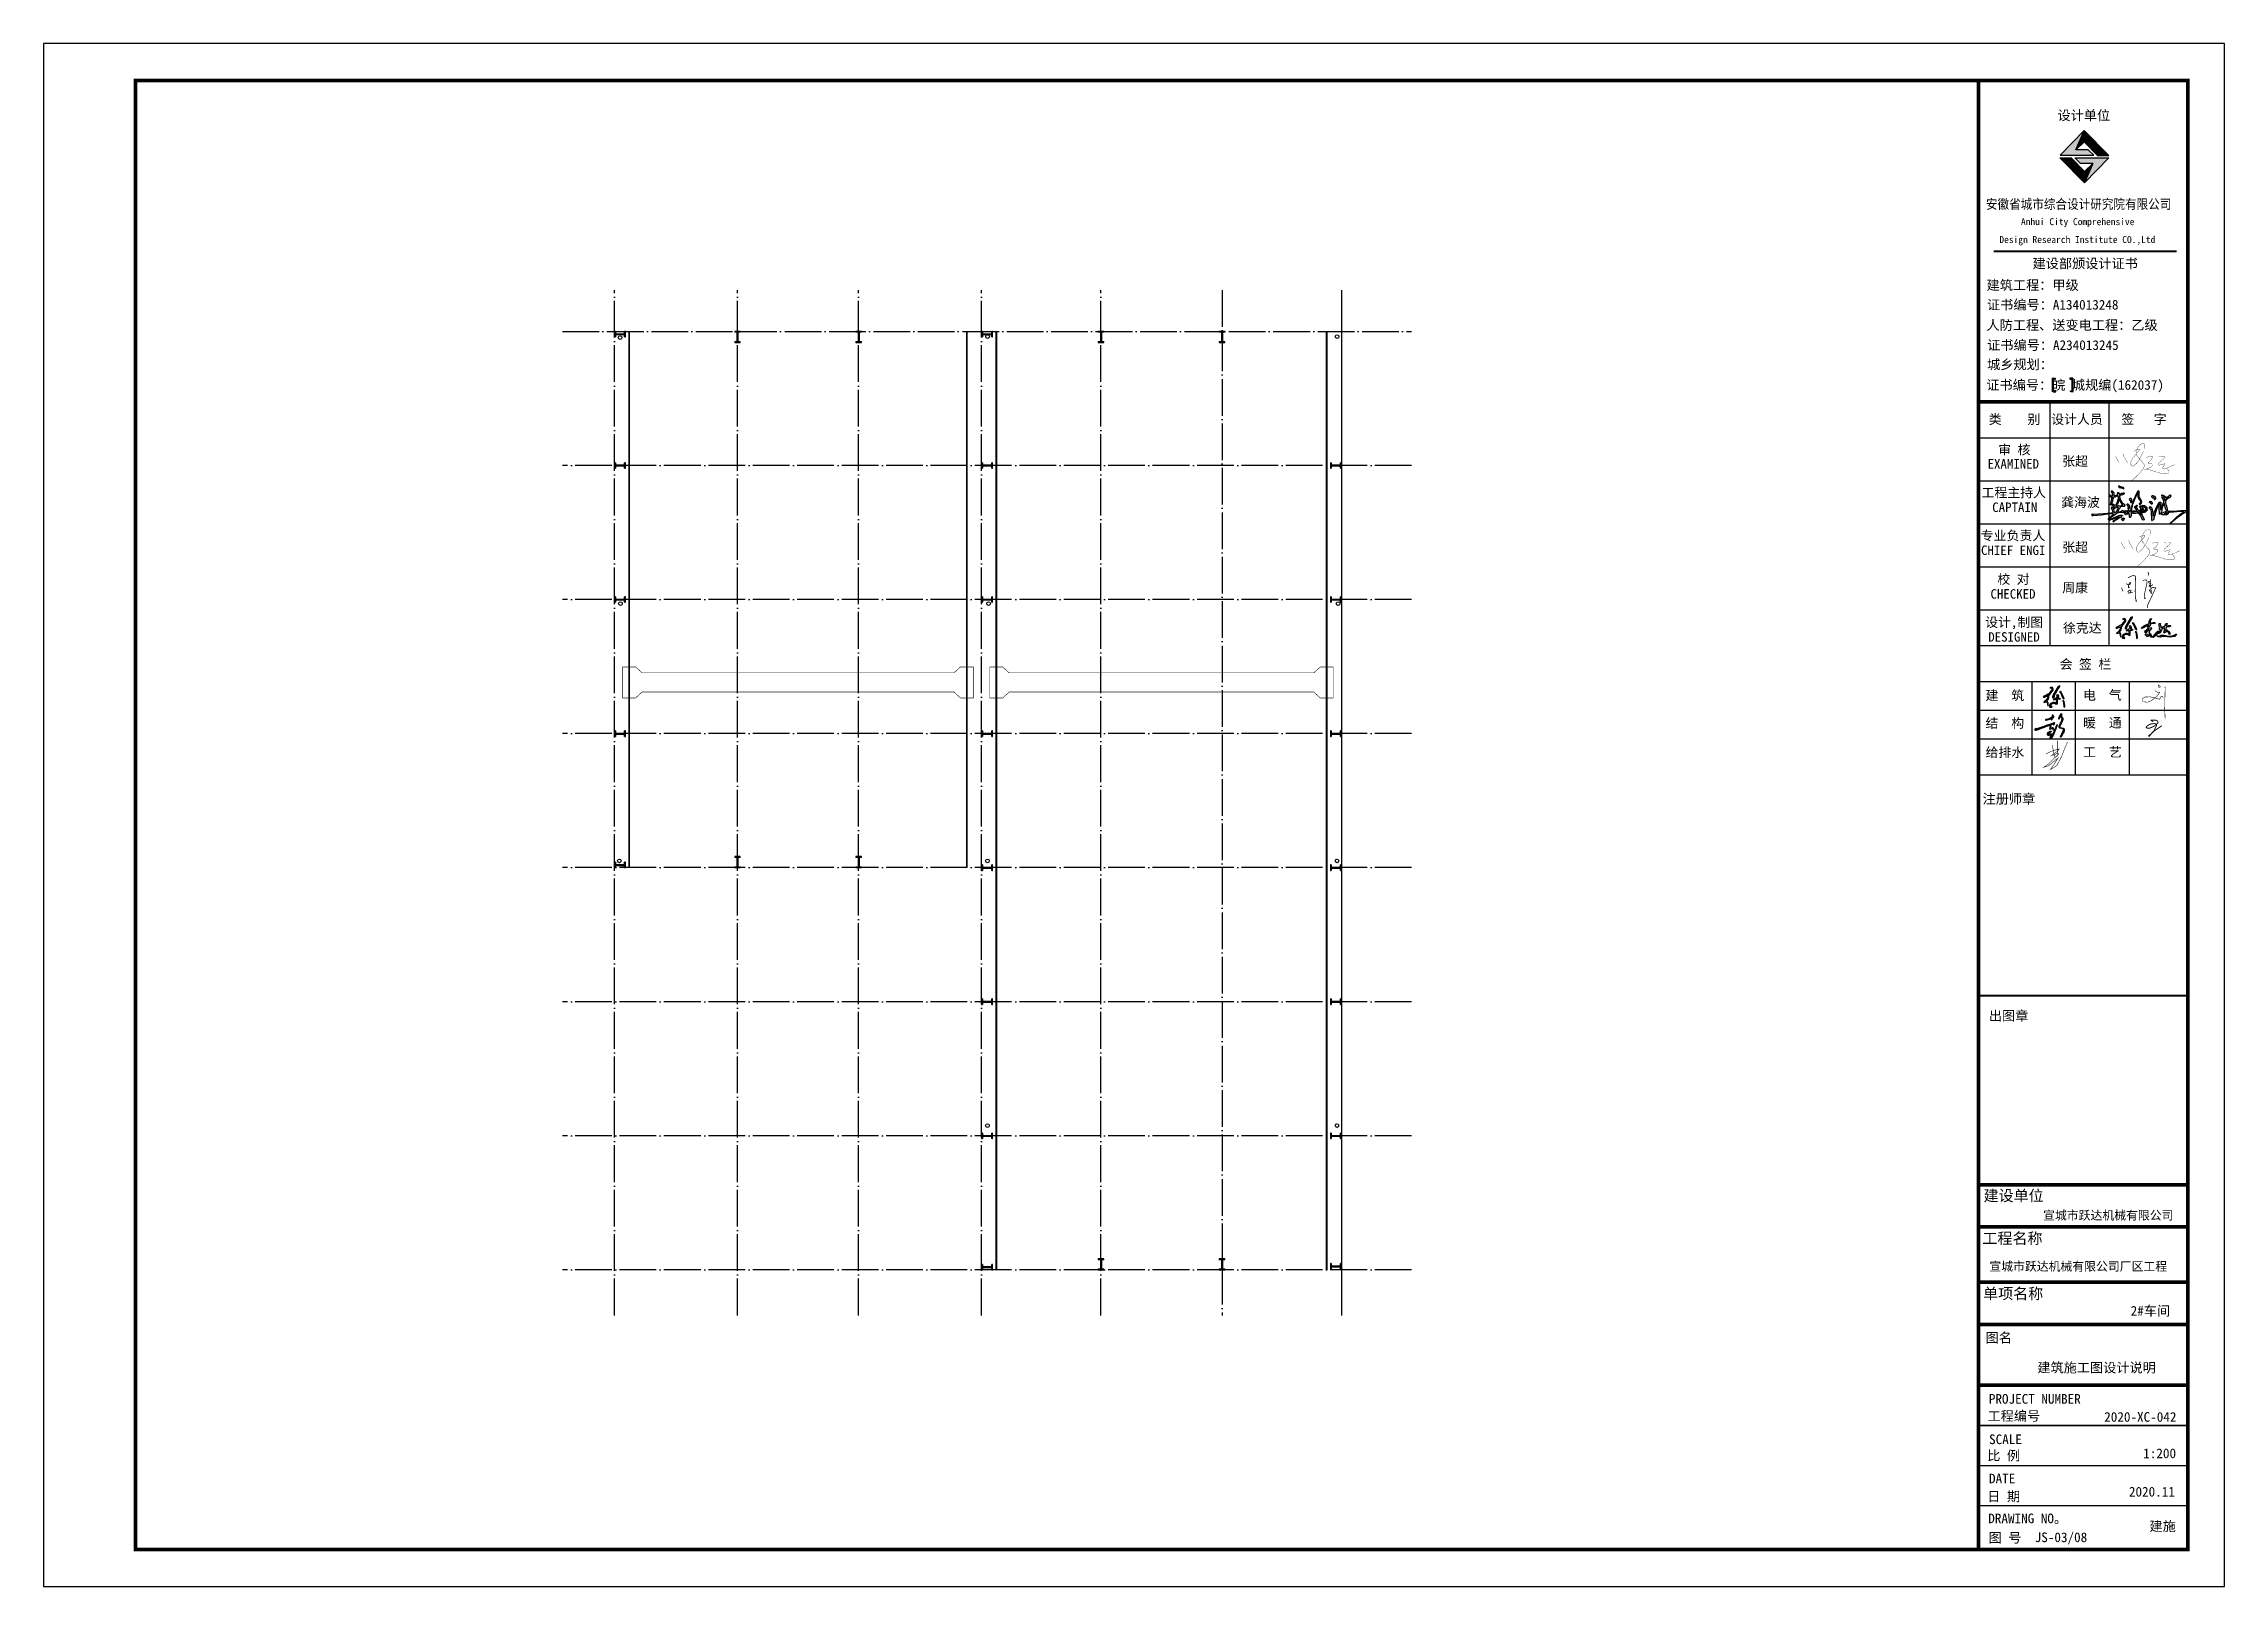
# Model space of a CAD drawing. Extents: x 1680110 to 2520911, y 137232 to 777463.
# Drawn here: x 2361418 to 2480218, y 389232 to 473232 of the extents above; entities that cross this region are included whole.
import ezdxf

# ---------------------------------------------------------------- set-up
doc = ezdxf.new("R2010")
doc.units = 0
doc.header["$LTSCALE"] = 1000
doc.header["$MEASUREMENT"] = 0
doc.linetypes.add('DASH', pattern=[0.35, 0.25, -0.1])
doc.linetypes.add('DOTE', pattern=[2.42, 2, -0.2, 0.02, -0.2])
for name, color, linetype in [('3T_BAR', 7, 'Continuous'), ('A_DE_DETAIL_3', 144, 'Continuous'), ('COLUMN', 9, 'Continuous'), ('DOTE', 1, 'Continuous'), ('PUB_TEXT', 7, 'Continuous'), ('PUB_TITLE', 4, 'Continuous'), ('图框', 4, 'Continuous'), ('签名', 7, 'Continuous'), ('钢柱', 7, 'Continuous')]:
    doc.layers.add(name, color=color, linetype=linetype)
doc.styles.add('STYLE-黑体', font='simhei.ttf')
doc.styles.add('黑体', font='simhei.ttf')

msp = doc.modelspace()

# ---------------------------------------------------------------- texts
at = {"layer": 'PUB_TEXT', "style": '黑体'}
for s, height, p in [('宣城市跃达机械有限公司', 473.299, (2470343.9, 409196.9)), ('宣城市跃达机械有限公司厂区工程', 473.299, (2467415.6, 406416.3)), ('2#车间', 525.89, (2475113.6, 403975)), ('建筑施工图设计说明', 525.89, (2470028, 400880.8, 0)), ('2020-XC-042', 525.888, (2473671.7, 398195.2)), ('1:200', 525.89, (2475796.7, 396212.5)), ('2020.11', 525.89, (2475017.3, 394123.8)), ('JS-03/08', 525.89, (2469883.3, 391640.9)), ('建施', 525.89, (2476141, 392242.4))]:
    msp.add_text(s, height=height, dxfattribs=at).set_placement(p)
at = {"layer": '图框', "color": 4}
for s, height, style, p in [('设计单位', 525.89, '黑体', (2471125.9, 469065.7)), ('Anhui City Comprehensive ', 378.48, '黑体', (2469137.9, 463349.4)), (' Design Research Institute CO.,Ltd', 378.48, '黑体', (2467703.2, 462375.4)), ('建设部颁设计证书', 525.89, '黑体', (2469768.2, 461003.1)), (' 建筑工程：甲级', 525.89, '黑体', (2466905.6, 459824.6)), ('证书编号：A134013248', 525.888, '黑体', (2467286.1, 458753)), ('人防工程、送变电工程：乙级', 525.888, '黑体', (2467258.4, 457645.6)), ('证书编号：A234013245', 525.888, '黑体', (2467295.6, 456557.2)), ('城乡规划：', 525.89, '黑体', (2467291.8, 455506.6)), ('证书编号：皖 城规编(162037)', 525.888, '黑体', (2467249.7, 454386.4)), ('张超', 515.37, 'STYLE-黑体', (2471382.9, 450244)), ('龚海波', 515.37, 'STYLE-黑体', (2471326, 448006.6)), ('张超', 515.37, 'STYLE-黑体', (2471382.9, 445558.8)), ('周康', 515.37, 'STYLE-黑体', (2471382.9, 443350.6)), ('徐克达', 515.37, 'STYLE-黑体', (2471426.4, 441163.1)), ('注册师章', 525.89, '黑体', (2467043.4, 431850)), ('出图章', 525.89, '黑体', (2467390.1, 420036.3)), ('建设单位', 600, '黑体', (2467100.4, 410207.5)), ('工程名称', 600, '黑体', (2467034, 407883.6)), ('单项名称', 600, '黑体', (2467074, 404875.1)), ('图名', 525.89, '黑体', (2467212.5, 402510.9)), ('工程编号', 525.89, '黑体', (2467315.4, 398248)), ('SCALE', 525.89, '黑体', (2467399.2, 396977)), ('比 例', 525.89, '黑体', (2467297.7, 396091.1)), ('日 期', 525.89, '黑体', (2467297.7, 393865.5)), ('DATE', 525.89, '黑体', (2467396.4, 394839.8)), ('DRAWING NO。', 525.888, '黑体', (2467355, 392670.4)), ('图 号', 525.89, '黑体', (2467372.4, 391620.2))]:
    msp.add_text(s, height=height, dxfattribs=dict(at, style=style)).set_placement(p)
at = {"layer": '图框', "color": 4, "style": '黑体', "width": 0.88}
msp.add_text('安徽省城市综合设计研究院有限公司', height=525.888, dxfattribs=at).set_placement((2467229.6, 464233.3))
at = {"layer": '图框', "color": 0}
for s, height, style, p in [('类    别 ', 515.37, 'STYLE-黑体', (2467381.2, 452523.7)), ('设计人员', 515.37, 'STYLE-黑体', (2470780.6, 452523.7)), ('签   字', 515.37, 'STYLE-黑体', (2474609.5, 452523.7)), ('审 核', 515.37, 'STYLE-黑体', (2467896.3, 450868.1)), ('EXAMINED ', 515.37, 'STYLE-黑体', (2467316.7, 450094.1)), ('工程主持人', 515.37, 'STYLE-黑体', (2466989.5, 448533.3)), ('CAPTAIN', 515.37, 'STYLE-黑体', (2467572.5, 447732.8)), ('专业负责人', 515.37, 'STYLE-黑体', (2466945.7, 446190.7)), ('CHIEF ENGI', 515.37, 'STYLE-黑体', (2466960.8, 445390.3)), ('校 对', 515.37, 'STYLE-黑体', (2467852.4, 443813.9)), ('CHECKED  ', 515.37, 'STYLE-黑体', (2467476.4, 443013.5)), ('设计,制图', 515.37, 'STYLE-黑体', (2467185.5, 441471.3)), ('DESIGNED ', 515.37, 'STYLE-黑体', (2467354.1, 440670.9)), ('会 签 栏', 515.37, 'STYLE-黑体', (2471245.6, 439190.5)), ('建  筑', 515.37, 'STYLE-黑体', (2467206.3, 437487.4)), ('电  气', 515.37, 'STYLE-黑体', (2472519.3, 437504.3)), ('结  构', 515.37, 'STYLE-黑体', (2467206.3, 435979.3)), ('暖  通', 515.37, 'STYLE-黑体', (2472519.3, 435996.2)), ('给排水', 515.37, 'STYLE-黑体', (2467206.3, 434386.2)), ('工  艺', 515.37, 'STYLE-黑体', (2472519.3, 434403.1)), ('PROJECT NUMBER', 525.888, '黑体', (2467386.3, 399177.6))]:
    msp.add_text(s, height=height, dxfattribs=dict(at, style=style)).set_placement(p)

# ---------------------------------------------------------------- blocks, each defined once
blk = doc.blocks.new('A$C23043752')
at = {"layer": 'COLUMN'}
blk.add_hatch(color=256, dxfattribs=at).paths.add_polyline_path([(0, 600), (0, 550), (125, 550), (125, 50), (0, 50), (0, 0), (300, 0), (300, 50), (175, 50), (175, 550), (300, 550), (300, 600)])
for p, q in [((0, 600), (0, 550)), ((300, 600), (0, 600)), ((125, 550), (0, 550)), ((0, 50), (125, 50)), ((0, 50), (0, 0)), ((0, 0), (300, 0)), ((125, 550), (125, 50)), ((175, 550), (175, 50)), ((300, 550), (175, 550)), ((175, 50), (300, 50)), ((300, 550), (300, 600)), ((300, 0), (300, 50))]:
    blk.add_line(p, q, dxfattribs=at)
blk = doc.blocks.new('A$C2E6C69CD')
at = {"layer": 'COLUMN', "xscale": -1, "rotation": 359.9999999999998}
blk.add_blockref('A$C23043752', (300, 0), dxfattribs=at)
blk.add_blockref('A$C23043752', (300, 0), dxfattribs=at)
blk = doc.blocks.new('A$C6F9B7E11')
blk.add_blockref('A$C2E6C69CD', (0, 0))
blk = doc.blocks.new('4444')
h = blk.add_hatch(color=256)
h.paths.add_polyline_path([(2410803, -791016), (2411313, -790632), (2412093, -789663), (2412505, -789070), (2412505, -788632), (2412242, -788111), (2411995, -788061), (2411616, -788105), (2411337, -788249), (2411892, -788360), (2412142, -788625), (2411979, -789013), (2411323, -789917), (2411020, -790315), (2410344, -790681), (2409405, -791142), (2408864, -791348), (2409008, -791619), (2409381, -791619), (2410113, -791261), (2410591, -791261), (2410731, -791432), (2410352, -792141), (2409776, -792930), (2409051, -793396), (2409221, -793632), (2409951, -793375), (2410308, -793539), (2410484, -794326), (2410561, -794770), (2410775, -794716), (2410698, -794452), (2410632, -793707), (2410385, -793306), (2410199, -793131), (2410797, -792211), (2410973, -791685), (2410935, -791197)])
h.paths.add_polyline_path([(2412531, -790837), (2412249, -791573), (2412276, -791917), (2412772, -791711), (2413009, -791612), (2412875, -791312), (2412868, -791146), (2414343, -788610), (2414866, -787929), (2415056, -787702), (2414976, -787475), (2414425, -787668), (2413626, -788914)])
h.paths.add_polyline_path([(2415969, -791762), (2416617, -792227), (2416466, -791795), (2416131, -791152), (2415795, -790270), (2415493, -789740), (2415114, -789595), (2414877, -789713), (2415352, -790226)])
h.paths.add_polyline_path([(2414395, -792307), (2414806, -792394), (2415319, -792232), (2414968, -792097), (2414260, -792075), (2414552, -791735), (2414671, -791324), (2414492, -790892), (2414022, -790779), (2413736, -790919), (2413887, -791184), (2414103, -791119), (2414243, -791411), (2414081, -791551), (2413876, -791513), (2413736, -791729), (2413692, -791875), (2413509, -792053), (2412757, -792356), (2412606, -792431), (2412741, -792577), (2413519, -792431), (2413714, -792475), (2413703, -792761), (2413746, -793806), (2413741, -794022), (2413492, -793774), (2412990, -793579), (2412433, -793644), (2411909, -793833), (2411487, -794238), (2411185, -794659), (2411196, -794962), (2411325, -795297), (2411498, -795297), (2412033, -795383), (2412179, -795097), (2411839, -795097), (2411568, -794994), (2411698, -794584), (2412011, -794141), (2412406, -793893), (2412725, -793844), (2413044, -793828), (2413470, -794071), (2413838, -794292), (2414195, -794136), (2414168, -793849), (2414119, -792915), (2414151, -792429)])
h.paths.add_polyline_path([(2416358, -793833), (2416472, -795062), (2416627, -795390), (2416841, -795271), (2416841, -794854), (2416752, -793990), (2416645, -793198), (2416293, -792918), (2415983, -792950), (2416306, -793178)])
h.paths.add_polyline_path([(2419255, -790808), (2418380, -791452), (2418385, -791579), (2418495, -791741), (2419045, -791464), (2419732, -791113), (2420722, -790547), (2421000, -790395), (2420806, -790793), (2420581, -791194), (2420675, -791354), (2421209, -791039), (2421508, -790531), (2421576, -790094), (2422116, -790020), (2423101, -789895), (2423457, -789732), (2423227, -789533), (2422698, -789481), (2422142, -789643), (2421608, -789926), (2421582, -789675), (2421555, -789115), (2421665, -788685), (2421922, -788350), (2422027, -788099), (2421760, -788078), (2421377, -788470), (2421162, -789099), (2421162, -789939), (2420544, -790138)])
h.paths.add_polyline_path([(2422893, -794437), (2422413, -794640), (2422044, -794542), (2421919, -794305), (2421814, -793957), (2421720, -793648), (2421393, -793582), (2421163, -793536), (2421229, -793241), (2421400, -793011), (2421288, -792860), (2421262, -792570), (2421637, -792196), (2422057, -791696), (2421801, -791414), (2421518, -791453), (2420716, -791736), (2420203, -792183), (2420177, -792827), (2420315, -793162), (2420085, -793195), (2419947, -792860), (2419861, -792406), (2419644, -792709), (2419618, -793097), (2419769, -793340), (2419999, -793642), (2419835, -793846), (2419657, -794063), (2419789, -794240), (2420052, -794332), (2420328, -794076), (2420552, -794003), (2420453, -794247), (2420374, -794496), (2420532, -794785), (2420815, -794674), (2420999, -794279), (2421176, -793911), (2421492, -793964), (2421604, -794444), (2421959, -794950), (2422603, -795075), (2423083, -794831), (2423774, -794266), (2424398, -793346), (2424681, -792807), (2424530, -792544), (2424089, -793122), (2423432, -793885)])
h.paths.add_polyline_path([(2420716, -792761), (2420519, -792873), (2420433, -792597), (2420558, -792361), (2420966, -792124), (2421032, -792086), (2421130, -792255), (2420907, -792472)], flags=16)
h.paths.add_polyline_path([(2426876, -791458), (2426893, -791854), (2426852, -792423), (2426645, -793141), (2426786, -793413), (2427083, -793248), (2427479, -792992), (2427768, -792646), (2427957, -792802), (2428337, -793231), (2428609, -793817), (2428865, -793899), (2428890, -793462), (2428519, -792901), (2428023, -792448), (2427695, -792189), (2427190, -792539), (2427314, -792143), (2427363, -791730), (2427570, -791236), (2427834, -791128), (2428609, -791095), (2429245, -790881), (2428956, -790601), (2428304, -790683), (2427553, -790749), (2427479, -790436), (2427677, -790263), (2427949, -790040), (2427751, -789883), (2427314, -789834), (2427215, -790197), (2427091, -790625), (2426901, -790922), (2426530, -791005), (2425779, -791401), (2425597, -791549), (2425540, -791054), (2425391, -790609), (2425267, -790180), (2425375, -789933), (2425086, -789826), (2424904, -789883), (2424929, -790271), (2424929, -790972), (2425094, -791491), (2424995, -791755), (2425045, -792110), (2425234, -792077), (2425259, -792456), (2424871, -793289), (2424607, -793413), (2424855, -793569), (2425333, -793182), (2425556, -792786), (2425721, -792349), (2425861, -791928), (2426126, -791697), (2426480, -791607)])
h.paths.add_polyline_path([(2428936, -794931), (2430663, -794692), (2431250, -794235), (2431308, -793837), (2431047, -793888), (2430460, -794228), (2429749, -794417), (2428501, -794547), (2426644, -794206), (2425607, -794243), (2424940, -794547), (2424359, -794409), (2424142, -794612), (2424475, -794859), (2425346, -794924), (2426071, -794721), (2426804, -794743)])
for points in [[(2411337, -788249), (2411892, -788360), (2412142, -788625), (2411979, -789013), (2411323, -789917), (2411020, -790315), (2410344, -790681), (2409405, -791142), (2408864, -791348), (2409008, -791619), (2409381, -791619), (2410113, -791261), (2410591, -791261), (2410731, -791432), (2410352, -792141), (2409776, -792930), (2409051, -793396), (2409221, -793632), (2409951, -793375), (2410308, -793539), (2410484, -794326), (2410561, -794770), (2410775, -794716), (2410698, -794452), (2410632, -793707), (2410385, -793306), (2410199, -793131), (2410797, -792211), (2410973, -791685), (2410935, -791197), (2410803, -791016), (2411313, -790632), (2412093, -789663), (2412505, -789070), (2412505, -788632), (2412242, -788111), (2411995, -788061), (2411616, -788105), (2411337, -788249)], [(2413887, -791184), (2414103, -791119), (2414103, -791119), (2414243, -791411), (2414081, -791551), (2413876, -791513), (2413736, -791729), (2413692, -791875), (2413509, -792053), (2412757, -792356), (2412606, -792431), (2412741, -792577), (2412741, -792577), (2413519, -792431), (2413714, -792475), (2413703, -792761), (2413746, -793806), (2413741, -794022), (2413492, -793774), (2412990, -793579), (2412433, -793644), (2411909, -793833), (2411487, -794238), (2411185, -794659), (2411196, -794962), (2411325, -795297), (2411498, -795297), (2412033, -795383), (2412179, -795097), (2411839, -795097), (2411568, -794994), (2411698, -794584), (2412011, -794141), (2412406, -793893), (2412725, -793844), (2413044, -793828), (2413470, -794071), (2413838, -794292), (2414195, -794136), (2414168, -793849), (2414119, -792915), (2414151, -792429), (2414395, -792307), (2414806, -792394), (2415319, -792232), (2414968, -792097), (2414260, -792075), (2414552, -791735), (2414671, -791324), (2414492, -790892), (2414022, -790779), (2413736, -790919), (2413887, -791184)], [(2414976, -787475), (2414425, -787668), (2413626, -788914), (2412531, -790837), (2412249, -791573), (2412276, -791917), (2412772, -791711), (2413009, -791612), (2412875, -791312), (2412868, -791146), (2414343, -788610), (2414866, -787929), (2415056, -787702), (2414976, -787475)], [(2414877, -789713), (2415352, -790226), (2415969, -791762), (2416617, -792227), (2416466, -791795), (2416131, -791152), (2415795, -790270), (2415493, -789740), (2415114, -789595), (2414877, -789713)], [(2418380, -791452), (2419255, -790808), (2420544, -790138), (2421162, -789939), (2421162, -789099), (2421377, -788470), (2421760, -788078), (2422027, -788099), (2421922, -788350), (2421665, -788685), (2421555, -789115), (2421582, -789675), (2421608, -789926), (2422142, -789643), (2422698, -789481), (2423227, -789533), (2423457, -789732), (2423101, -789895), (2422116, -790020), (2421576, -790094), (2421508, -790531), (2421209, -791039), (2420675, -791354), (2420581, -791194), (2420806, -790793), (2421000, -790395), (2420722, -790547), (2419732, -791113), (2419045, -791464), (2418495, -791741), (2418385, -791579), (2418380, -791452)], [(2419861, -792406), (2419947, -792860), (2420085, -793195), (2420085, -793195), (2420315, -793162), (2420177, -792827), (2420203, -792183), (2420716, -791736), (2421518, -791453), (2421801, -791414), (2422057, -791696), (2421637, -792196), (2421262, -792570), (2421288, -792860), (2421400, -793011), (2421229, -793241), (2421163, -793536), (2421393, -793582), (2421720, -793648), (2421814, -793957), (2421919, -794305), (2422044, -794542), (2422044, -794542), (2422413, -794640), (2422893, -794437), (2423432, -793885), (2424089, -793122), (2424530, -792544), (2424530, -792544), (2424681, -792807), (2424398, -793346), (2423774, -794266), (2423083, -794831), (2422603, -795075), (2421959, -794950), (2421604, -794444), (2421492, -793964), (2421176, -793911), (2420999, -794279), (2420815, -794674), (2420532, -794785), (2420374, -794496), (2420453, -794247), (2420552, -794003), (2420328, -794076), (2420052, -794332), (2419789, -794240), (2419657, -794063), (2419835, -793846), (2419999, -793642), (2419769, -793340), (2419618, -793097), (2419644, -792709), (2419861, -792406), (2419861, -792406)], [(2415983, -792950), (2416306, -793178), (2416358, -793833), (2416472, -795062), (2416627, -795390), (2416841, -795271), (2416841, -794854), (2416752, -793990), (2416645, -793198), (2416293, -792918), (2415983, -792950)]]:
    blk.add_lwpolyline(points)
for points in [[(2425375, -789933), (2425267, -790180), (2425391, -790609), (2425540, -791054), (2425597, -791549), (2425779, -791401), (2426530, -791005), (2426901, -790922), (2427091, -790625), (2427215, -790197), (2427314, -789834), (2427751, -789883), (2427949, -790040), (2427677, -790263), (2427479, -790436), (2427553, -790749), (2427553, -790749), (2428304, -790683), (2428956, -790601), (2429245, -790881), (2428609, -791095), (2427834, -791128), (2427570, -791236), (2427363, -791730), (2427314, -792143), (2427190, -792539), (2427695, -792189), (2428023, -792448), (2428519, -792901), (2428890, -793462), (2428865, -793899), (2428609, -793817), (2428337, -793231), (2427957, -792802), (2427768, -792646), (2427479, -792992), (2427083, -793248), (2426786, -793413), (2426645, -793141), (2426852, -792423), (2426893, -791854), (2426876, -791458), (2426480, -791607), (2426126, -791697), (2425861, -791928), (2425721, -792349), (2425556, -792786), (2425333, -793182), (2424855, -793569), (2424607, -793413), (2424871, -793289), (2425259, -792456), (2425234, -792077), (2425045, -792110), (2424995, -791755), (2425094, -791491), (2424929, -790972), (2424929, -790271), (2424904, -789883), (2425086, -789826)], [(2420966, -792124), (2420558, -792361), (2420433, -792597), (2420519, -792873), (2420716, -792761), (2420907, -792472), (2421130, -792255), (2421032, -792086)], [(2424359, -794409), (2424940, -794547), (2425607, -794243), (2426644, -794206), (2428501, -794547), (2429749, -794417), (2430460, -794228), (2431047, -793888), (2431308, -793837), (2431250, -794235), (2430663, -794692), (2428936, -794931), (2426804, -794743), (2426071, -794721), (2425346, -794924), (2424475, -794859), (2424142, -794612)]]:
    blk.add_lwpolyline(points, close=True)
blk = doc.blocks.new('A$C5036373A')
at = {"linetype": 'ByBlock', "lineweight": 9, "ltscale": 300, "const_width": 100}
for points in [[(682, 3398), (900, 3258), (1080, 3254), (1223, 3276), (1272, 3322), (1311, 3386), (1321, 3478), (1275, 3549), (1223, 3574), (1150, 3464), (1013, 3109), (1006, 2848), (1066, 2806), (1192, 2833)], [(933, 4220), (1518, 4475), (1762, 4479), (1913, 4467), (1968, 4413), (1991, 4251), (1935, 2341), (1984, 1374), (2123, 929), (1956, 1019)], [(2979, 3779), (3251, 3909), (3529, 3879), (3591, 3710), (3593, 3546), (3555, 3398), (3226, 1882), (3213, 1589), (3213, 1431), (3237, 1326), (3262, 1289), (3317, 1320), (3377, 1416)], [(3701, 5014), (3788, 4786), (3782, 4494)], [(3801, 3662), (4062, 3705), (4028, 3374), (3781, 3600), (3778, 3697)], [(4166, 3392), (3855, 3077), (3875, 3010), (4040, 3030), (4225, 3101), (4360, 3230), (4363, 3289)], [(4107, 3985), (4062, 3705), (4028, 3374), (4148, 2571), (4186, 2016), (3890, 2500), (4153, 2500)], [(47, 2812), (231, 2300)], [(890, 2361), (969, 2242), (1000, 2382), (1194, 2482), (1340, 2473), (1361, 2400), (1312, 2282), (1249, 2173), (1051, 2051), (1015, 2082), (1261, 2103), (1586, 2160)], [(4130, 2694), (4311, 2840), (4535, 2863), (4700, 2873), (4740, 2844), (4783, 2797), (4037, 1189), (3729, 560), (3670, 344), (3637, 198), (3645, 2)]]:
    blk.add_lwpolyline(points, dxfattribs=at)
blk = doc.blocks.new('建筑专业签名')
at = {"linetype": 'Continuous', "const_width": 10}
for points in [[(3864, 673), (3884, 743), (3881, 793), (3861, 830), (3831, 847), (3771, 843), (3741, 820), (3724, 813), (3677, 770), (3631, 703), (3614, 670), (3607, 637)], [(2865, 403), (2865, 403), (2865, 403), (2935, 270), (2982, 210), (2982, 203), (2992, 200), (2998, 190)], [(3114, 490), (3134, 457), (3151, 403), (3221, 270), (3267, 210), (3267, 203), (3277, 200), (3284, 190)], [(3584, 480), (3571, 477), (3457, 340), (3457, 333), (3431, 300), (3394, 223), (3394, 200), (3387, 197), (3384, 143), (3394, 113), (3427, 77), (3457, 63), (3497, 70), (3541, 110), (3547, 110), (3561, 130), (3567, 130), (3571, 140), (3631, 203), (3634, 217), (3667, 257), (3684, 293), (3691, 297), (3691, 303), (3701, 307)], [(3701, 307), (3727, 283), (3767, 230), (3774, 230), (3787, 203), (3834, 153), (3854, 117), (3854, 40), (3837, 10), (3837, -3), (3827, -10), (3827, -17), (3821, -20), (3814, -37), (3774, -90), (3774, -97), (3764, -100), (3697, -183), (3551, -330), (3507, -367), (3501, -367), (3484, -387), (3477, -387), (3471, -397), (3464, -397), (3444, -417), (3394, -450)], [(3597, 627), (3587, 630), (3537, 610), (3511, 587), (3514, 583)], [(3597, 627), (3581, 560), (3584, 503)], [(3584, 503), (3597, 507), (3661, 577), (3684, 610), (3694, 613), (3691, 640), (3607, 637)], [(3584, 503), (3584, 480)], [(3701, 317), (3671, 343), (3667, 353), (3617, 407), (3614, 420), (3601, 433), (3584, 480)], [(3607, 637), (3597, 627)], [(3701, 317), (3711, 340), (3724, 353), (3747, 403), (3754, 407), (3754, 413), (3774, 440), (3777, 460), (3807, 520), (3811, 537), (3827, 560), (3827, 573)], [(3701, 307), (3701, 317)], [(3831, 583), (3831, 580)], [(3841, 610), (3841, 607)], [(3854, 650), (3854, 640)], [(3857, 663), (3857, 657)], [(3941, -50), (3944, -37), (3961, -33), (3981, -23), (3984, -17), (4027, -3), (4031, 3), (4047, 7), (4087, 30), (4127, 70), (4137, 87), (4141, 117), (4134, 133), (4117, 150), (4071, 167), (3997, 167), (3997, 187), (4024, 203), (4031, 217), (4067, 247), (4104, 290), (4134, 340), (4147, 377), (4147, 400), (4127, 413), (4041, 403), (3994, 390), (3954, 370), (3927, 370)], [(4647, -7), (4557, -27), (4517, -27), (4494, -10), (4494, 13), (4574, 117), (4574, 140), (4554, 143), (4457, 110), (4407, 100), (4377, 100), (4364, 107), (4354, 120), (4354, 147), (4371, 173), (4391, 193), (4407, 200), (4414, 213), (4464, 253), (4574, 360), (4581, 373), (4577, 383), (4427, 380), (4384, 393), (4364, 407)], [(4647, -7), (4661, 7), (4714, 23), (4727, 33), (4781, 50), (4804, 67), (4874, 90), (4884, 100), (4921, 117)], [(3941, -50), (3861, -53)], [(3941, -50), (3951, -57), (3984, -57), (3997, -63), (4057, -73), (4067, -80), (4161, -103), (4397, -177), (4504, -200), (4551, -203)], [(4551, -203), (4551, -210)], [(4551, -203), (4557, -203)], [(4557, -203), (4664, -200), (4704, -187), (4717, -173), (4721, -130), (4711, -103), (4697, -90), (4694, -77), (4654, -23), (4647, -7)], [(4557, -203), (4557, -210)]]:
    blk.add_lwpolyline(points, dxfattribs=at)
blk = doc.blocks.new('新块.dwgASFDFDD')
at = {"layer": '签名'}
h = blk.add_hatch(color=256, dxfattribs=at)
h.paths.add_polyline_path([(95690, 22500, -0.231178), (95691, 22503), (95725, 22524), (95758, 22541, -0.274551), (95762, 22541), (95766, 22538, -0.290357), (95768, 22534), (95765, 22514, -0.282713), (95763, 22511), (95755, 22509, 0.12974), (95739, 22498), (95738, 22496), (95737, 22486, 0.07073), (95738, 22476), (95739, 22470, 0.118418), (95747, 22454), (95773, 22422), (95795, 22397), (95803, 22387, -0.191696), (95804, 22384), (95803, 22376, 0.465128), (95808, 22372), (95845, 22376), (95894, 22387, 0.44834), (95897, 22392), (95896, 22395), (95889, 22402), (95885, 22407, -0.157491), (95883, 22413), (95883, 22417, -0.24693), (95887, 22427), (95887, 22427, 0.440579), (95888, 22444), (95875, 22457), (95860, 22468, -0.170294), (95855, 22474), (95853, 22482, -0.102372), (95852, 22487), (95854, 22500, -0.373734), (95864, 22510), (95865, 22510, 0.254103), (95874, 22515), (95880, 22525), (95881, 22524), (95884, 22512), (95884, 22510, 0.331647), (95895, 22501), (95896, 22501), (95904, 22501, 0.263355), (95914, 22507), (95914, 22508), (95916, 22519, -0.184975), (95920, 22526), (95925, 22529, -0.149598), (95931, 22532), (95951, 22533), (95993, 22532), (96008, 22528), (96023, 22523), (96035, 22515), (96050, 22498), (96074, 22473), (96082, 22464), (96084, 22450), (96088, 22438), (96092, 22392), (96089, 22373), (96073, 22372), (96070, 22363), (96067, 22352), (96053, 22340), (96044, 22323), (96030, 22307), (96021, 22303), (96014, 22313), (96008, 22316), (95994, 22314), (95992, 22305), (95972, 22300), (95921, 22296), (95911, 22293), (95920, 22268), (95924, 22240), (95935, 22209), (95981, 22111), (95992, 22087), (95994, 22066), (95959, 22051), (95941, 22063), (95917, 22118), (95896, 22167, 0.119239), (95885, 22181), (95873, 22191), (95862, 22201), (95862, 22205, 0.267055), (95846, 22239), (95835, 22246), (95823, 22268), (95812, 22280), (95810, 22281, 0.225942), (95801, 22283), (95781, 22278, -0.047725), (95779, 22277), (95690, 22270), (95625, 22269), (95616, 22267), (95617, 22270, -0.302854), (95627, 22278), (95717, 22286), (95782, 22296, 0.079622), (95785, 22297), (95796, 22302, 0.447831), (95799, 22313), (95792, 22322, 0.101957), (95790, 22324), (95781, 22330), (95757, 22328), (95652, 22319), (95627, 22319), (95598, 22315), (95585, 22310), (95576, 22298), (95576, 22199, -0.1506), (95569, 22178), (95567, 22176), (95561, 22164, -0.07539), (95555, 22155), (95544, 22144, -0.258442), (95537, 22142), (95532, 22143, -0.172364), (95528, 22146), (95524, 22150, -0.116492), (95523, 22153), (95520, 22169), (95517, 22237, 0.257654), (95513, 22243), (95509, 22246), (95508, 22255, 0.137932), (95506, 22259), (95501, 22267, -0.130882), (95499, 22270), (95497, 22290, 0.375873), (95489, 22296), (95457, 22296, 0.153785), (95453, 22295), (95430, 22279), (95421, 22273, 0.298099), (95418, 22266), (95419, 22263), (95464, 22259, -0.449386), (95467, 22255), (95467, 22252), (95419, 22252, 0.210128), (95413, 22250), (95409, 22245), (95407, 22244, -0.340919), (95393, 22247), (95392, 22249, 0.210758), (95386, 22252), (95377, 22253, -0.201903), (95369, 22257), (95362, 22265, -0.259318), (95360, 22275), (95361, 22278, -0.264412), (95375, 22291), (95386, 22294), (95387, 22296, 0.42547), (95385, 22301), (95381, 22302, 0.080244), (95373, 22304), (95355, 22303), (95250, 22302), (95168, 22295), (95131, 22293, 0.145884), (95127, 22291), (95074, 22251), (95031, 22222), (94977, 22182), (94907, 22134), (94885, 22117, 0.151784), (94882, 22112), (94880, 22106), (94880, 22101, 0.121298), (94881, 22096), (94884, 22092), (94890, 22090), (94897, 22090, 0.108689), (94913, 22094), (94923, 22099), (95000, 22135), (95093, 22177), (95172, 22209), (95205, 22216), (95255, 22219), (95267, 22218, -0.148728), (95275, 22215), (95282, 22210, -0.11645), (95287, 22204), (95292, 22194), (95275, 22191, 0.187953), (95266, 22186), (95247, 22162, 0.102525), (95244, 22157), (95240, 22141), (95220, 22141, 0.144191), (95212, 22138), (95120, 22079), (95033, 22028, 0.063491), (95030, 22026), (95014, 22010, -0.080592), (95010, 22007), (95005, 22005, -0.178905), (94995, 22003), (94991, 22010), (94987, 22022, -0.27945), (94990, 22037), (94995, 22043), (95019, 22050, 0.073381), (95023, 22052), (95139, 22129), (95180, 22157, 0.06755), (95183, 22160), (95189, 22167), (95190, 22169, 0.305341), (95178, 22175), (95173, 22175), (95095, 22140), (94958, 22081), (94918, 22066, -0.052637), (94910, 22064), (94887, 22060, -0.090596), (94874, 22061), (94858, 22064, -0.085038), (94846, 22069), (94840, 22073, -0.181064), (94835, 22079), (94832, 22088, -0.147202), (94832, 22094), (94836, 22107, -0.109427), (94838, 22111), (94858, 22135, -0.048018), (94860, 22136), (94923, 22186), (94978, 22223), (94995, 22236, 0.298156), (94997, 22244), (94994, 22256), (94988, 22263), (94967, 22265), (94735, 22236), (94606, 22222), (94323, 22199, -0.291644), (94316, 22203), (94297, 22237), (94297, 22240, -0.383842), (94304, 22247), (94346, 22252), (94675, 22266), (94901, 22291), (94982, 22297), (94985, 22306), (94983, 22338), (94968, 22381), (94955, 22397), (94937, 22422, -0.101619), (94934, 22428), (94931, 22438, -0.109256), (94931, 22446), (94933, 22459, -0.280752), (94947, 22474), (94950, 22475, -0.126758), (94959, 22475), (94968, 22473, -0.15474), (94978, 22467), (94994, 22450, -0.081557), (94997, 22445), (95002, 22433, -0.093443), (95003, 22427), (95004, 22403), (95012, 22358), (95023, 22313, 0.390931), (95032, 22308), (95065, 22313), (95093, 22327, 0.171134), (95096, 22331), (95107, 22356), (95140, 22406), (95155, 22437, 0.116513), (95156, 22441), (95156, 22463, 0.107138), (95155, 22467), (95152, 22473, 0.523435), (95140, 22475), (95128, 22463, -0.18265), (95123, 22461), (95108, 22460, -0.340063), (95101, 22465), (95099, 22471, 0.294066), (95092, 22476), (95087, 22477, 0.133568), (95067, 22474), (95064, 22473), (95048, 22463, 0.220074), (95044, 22458), (95041, 22441, -0.080659), (95040, 22439), (95027, 22417), (95024, 22419, -0.201849), (95022, 22425), (95018, 22463, -0.240558), (95019, 22466), (95036, 22481, 0.21433), (95037, 22484), (95037, 22489, 0.280337), (95035, 22492), (94976, 22523), (94934, 22548, 0.156534), (94928, 22550), (94910, 22549, -0.46076), (94902, 22557), (94904, 22580, -0.064651), (94908, 22599), (94921, 22645), (94938, 22711), (94958, 22791), (94962, 22811), (94939, 22809, -0.064936), (94920, 22810), (94901, 22813, -0.080775), (94890, 22816), (94882, 22821, -0.135752), (94867, 22834), (94867, 22835, -0.154043), (94861, 22857), (94861, 22861, -0.136703), (94863, 22864), (94871, 22877), (94873, 22877, -0.279334), (94881, 22875), (94897, 22857), (94919, 22847), (94941, 22842, 0.141167), (94962, 22844), (94966, 22847), (94971, 22854, 0.122029), (94972, 22858), (94971, 22912, 0.13949), (94965, 22932), (94957, 22944), (94951, 22950, 0.109197), (94938, 22959), (94927, 22964, -0.674227), (94934, 22999), (94946, 22998, -0.092395), (94963, 22993), (94975, 22986, -0.067551), (94983, 22980), (95001, 22962), (95001, 22961, -0.157847), (95009, 22939), (95009, 22851, 0.507739), (95014, 22848), (95045, 22858), (95115, 22876), (95121, 22878, 0.285141), (95145, 22910), (95146, 22914), (95134, 22937), (95134, 22942, -0.404917), (95144, 22954), (95153, 22955, -0.059906), (95155, 22954), (95168, 22953, -0.217925), (95175, 22948), (95182, 22937, -0.127757), (95184, 22931), (95185, 22917), (95185, 22914, 0.45192), (95199, 22905), (95221, 22910, 0.061267), (95229, 22914), (95245, 22922, -0.126968), (95263, 22927), (95321, 22927, 0.329734), (95324, 22929), (95332, 22953), (95340, 22929, 0.229531), (95343, 22926), (95346, 22925, -0.382276), (95349, 22921), (95346, 22905, -0.203047), (95344, 22903), (95334, 22896), (95314, 22885), (95286, 22876), (95248, 22869), (95229, 22869), (95213, 22869, 0.112418), (95205, 22868), (95200, 22865, 0.326044), (95197, 22862), (95201, 22829), (95198, 22815), (95193, 22807, 0.328096), (95194, 22798), (95201, 22791), (95217, 22730, 0.053255), (95218, 22729), (95244, 22678), (95265, 22645), (95283, 22617, 0.098742), (95285, 22615), (95311, 22597), (95350, 22561, 0.218816), (95356, 22559), (95359, 22559, -0.291918), (95367, 22556), (95369, 22553, -0.158896), (95370, 22548), (95369, 22534), (95378, 22538), (95359, 22518), (95359, 22513, -0.240188), (95348, 22500), (95341, 22499), (95307, 22499), (95258, 22495), (95229, 22494), (95218, 22491), (95215, 22470), (95201, 22443), (95182, 22420), (95176, 22410), (95167, 22389, -0.059303), (95162, 22381), (95146, 22361, 0.096023), (95140, 22348), (95137, 22338), (95141, 22333), (95153, 22330), (95227, 22341), (95262, 22344, 0.368288), (95272, 22354), (95272, 22356, -0.287337), (95280, 22366), (95283, 22367, -0.1299), (95289, 22368), (95323, 22363), (95356, 22362), (95404, 22362, -0.061275), (95406, 22362), (95413, 22360, -0.265952), (95421, 22352), (95424, 22343), (95428, 22330, 0.385739), (95441, 22322), (95450, 22324, 0.134429), (95456, 22327), (95471, 22340, 0.361907), (95473, 22354), (95469, 22360), (95468, 22371, -0.367837), (95476, 22383), (95486, 22386, -0.157947), (95493, 22386), (95495, 22385, -0.191883), (95501, 22379), (95504, 22374), (95508, 22359), (95509, 22353, 0.175535), (95512, 22346), (95517, 22341), (95534, 22340, 0.100406), (95538, 22341), (95547, 22344, 0.271742), (95554, 22353), (95559, 22381), (95572, 22435), (95586, 22480), (95600, 22512), (95603, 22509), (95604, 22502), (95599, 22464), (95589, 22425), (95582, 22390), (95578, 22365), (95578, 22348, 0.280775), (95589, 22350), (95592, 22352), (95633, 22359), (95753, 22364, 0.384258), (95757, 22367), (95757, 22376, 0.192772), (95756, 22379), (95730, 22411), (95711, 22430, -0.038185), (95707, 22434), (95696, 22450, -0.150784), (95688, 22471), (95688, 22485)])
h.paths.add_polyline_path([(95149, 22847), (95151, 22835), (95149, 22788), (95136, 22709), (95117, 22637), (95091, 22564), (95068, 22528), (95037, 22545), (95004, 22560), (94948, 22584, -0.411776), (94944, 22594), (94961, 22632), (94976, 22678), (94993, 22746), (95001, 22785), (95011, 22808), (95021, 22812), (95056, 22818), (95089, 22832), (95118, 22842), (95142, 22848)], flags=16)
h.paths.add_polyline_path([(95185, 22760), (95188, 22760), (95195, 22748), (95200, 22720), (95221, 22673), (95249, 22612, 0.039662), (95251, 22609), (95270, 22581), (95288, 22549), (95297, 22534), (95294, 22530), (95264, 22529), (95228, 22525), (95159, 22531, 0.081589), (95157, 22531), (95134, 22525, 0.183834), (95130, 22522), (95127, 22518, -0.12786), (95120, 22512), (95110, 22507), (95101, 22510), (95100, 22518), (95101, 22530), (95113, 22556), (95131, 22591), (95148, 22630), (95165, 22672), (95176, 22718), (95179, 22756), (95181, 22760)], flags=16)
h.paths.add_polyline_path([(95926, 22487), (95933, 22494), (95937, 22498, -0.191823), (95945, 22501), (95964, 22500), (95976, 22498, -0.10674), (95980, 22496), (96003, 22480), (96025, 22465, -0.07439), (96027, 22462), (96043, 22443, -0.129106), (96051, 22425), (96053, 22410, -0.195793), (96046, 22383), (96042, 22377), (96037, 22369), (96020, 22355), (96011, 22350), (96006, 22351), (96001, 22360), (95994, 22368), (95992, 22380), (95992, 22394), (95991, 22405), (95985, 22414), (95979, 22418), (95971, 22419), (95962, 22427), (95954, 22437), (95948, 22455), (95943, 22464), (95934, 22474), (95927, 22480), (95925, 22482)], flags=16)
h.paths.add_polyline_path([(95902, 22421), (95903, 22423), (95904, 22423), (95918, 22424), (95924, 22421, -0.319194), (95926, 22417), (95926, 22410), (95926, 22409, 0.170609), (95933, 22405), (95937, 22405), (95943, 22403, -0.270894), (95945, 22401), (95946, 22399), (95945, 22393), (95945, 22391, -0.35173), (95941, 22388), (95929, 22388), (95917, 22389, -0.28734), (95914, 22392), (95913, 22395, 0.155831), (95911, 22397, 0.184917), (95909, 22398), (95905, 22398), (95902, 22404), (95902, 22413)], flags=16)
h.paths.add_polyline_path([(95835, 22327), (95844, 22336), (95852, 22341), (95858, 22345, -0.109091), (95863, 22346), (95869, 22346), (95886, 22344), (95895, 22343, 0.069308), (95898, 22343), (95904, 22344, 0.13629), (95909, 22347), (95915, 22352, -0.117467), (95920, 22354), (95927, 22356, -0.049761), (95930, 22356), (95942, 22356, -0.063156), (95944, 22356), (95957, 22353), (95958, 22353, -0.311276), (95966, 22342), (95966, 22341), (95962, 22333), (95955, 22323, -0.162986), (95949, 22319), (95946, 22318), (95928, 22318), (95921, 22318, 0.140475), (95915, 22316), (95908, 22312), (95904, 22310), (95899, 22309), (95897, 22309, -0.312011), (95888, 22317), (95886, 22318), (95882, 22317), (95877, 22307), (95874, 22303), (95871, 22301, -0.174687), (95864, 22300), (95859, 22301), (95852, 22305, -0.082204), (95850, 22307), (95846, 22311), (95838, 22320), (95835, 22324)], flags=16)
h.paths.add_polyline_path([(95863, 22278), (95865, 22280, 0.21493), (95872, 22286), (95875, 22290), (95876, 22293), (95879, 22293), (95884, 22292), (95886, 22289, 0.120194), (95890, 22285), (95892, 22284), (95897, 22279), (95903, 22275, -0.198061), (95908, 22268), (95909, 22261), (95910, 22248, -0.06461), (95909, 22245), (95909, 22244, -0.302829), (95903, 22239), (95902, 22238, -0.052243), (95900, 22238), (95891, 22239), (95885, 22239), (95882, 22242), (95881, 22245), (95880, 22252, 0.37754), (95875, 22261), (95872, 22265), (95872, 22268), (95869, 22269), (95866, 22270), (95863, 22272), (95862, 22276)], flags=16)
h = blk.add_hatch(color=256, dxfattribs=at)
h.paths.add_polyline_path([(95270, 23100), (95294, 23097), (95307, 23092), (95318, 23086), (95322, 23079), (95323, 23070), (95323, 23062), (95323, 23060), (95327, 23064), (95333, 23073), (95340, 23084), (95337, 23096), (95334, 23101, 0.161293), (95315, 23115), (95308, 23118), (95278, 23127), (95239, 23136, -0.055927), (95231, 23139), (95215, 23147, -0.036786), (95210, 23150), (95201, 23157, 0.116967), (95184, 23163, 0.125161), (95183, 23163), (95173, 23158, 0.089225), (95172, 23158, -0.045924), (95172, 23158), (95167, 23154, 0.195275), (95165, 23152), (95164, 23149, 0.293872), (95166, 23145), (95172, 23140), (95179, 23138), (95186, 23131), (95188, 23115, 0.040442), (95188, 23114, 0.74192), (95195, 23112), (95197, 23116), (95207, 23119), (95217, 23117), (95225, 23111), (95234, 23104, 0.146226), (95236, 23103), (95253, 23101)])
h.paths.add_polyline_path([(95548, 22694, -0.224051), (95555, 22680), (95555, 22647, 0.252735), (95564, 22632), (95572, 22627), (95579, 22628, 0.405395), (95596, 22647), (95595, 22666), (95609, 22670), (95613, 22672), (95599, 22680), (95597, 22690), (95597, 22708, 0.116113), (95595, 22717), (95586, 22737, 0.062977), (95583, 22741), (95573, 22754, 0.230474), (95558, 22760), (95544, 22760), (95539, 22759, 0.141943), (95530, 22754), (95518, 22741, 0.175293), (95513, 22729), (95513, 22727), (95515, 22720), (95516, 22720)])
h.paths.add_polyline_path([(95518, 22529, 0.097987), (95517, 22536), (95511, 22547, 0.115547), (95506, 22554), (95486, 22569), (95463, 22580), (95452, 22581), (95443, 22575), (95434, 22558), (95441, 22543, 0.112428), (95447, 22537), (95458, 22528), (95468, 22522, -0.190711), (95476, 22511), (95484, 22479, -0.218827), (95481, 22463), (95468, 22445), (95472, 22439, 0.115033), (95479, 22433), (95490, 22427, 0.14431), (95500, 22424), (95506, 22425), (95512, 22439, 0.064737), (95513, 22443), (95519, 22478, 0.042109), (95520, 22481), (95520, 22507)])
h.paths.add_polyline_path([(95343, 22082, 0.133698), (95346, 22086), (95350, 22097), (95349, 22108), (95349, 22113), (95346, 22115), (95337, 22116), (95322, 22115), (95315, 22116, -0.296761), (95309, 22121), (95307, 22126), (95304, 22126), (95300, 22120, -0.111035), (95298, 22118), (95293, 22115), (95284, 22106, -0.159662), (95280, 22103), (95274, 22102), (95259, 22103), (95259, 22103), (95259, 22095), (95259, 22089), (95265, 22084), (95273, 22076), (95277, 22076), (95282, 22079), (95285, 22078), (95289, 22073), (95291, 22066), (95290, 22047, 0.22558), (95292, 22041), (95301, 22033), (95304, 22034), (95313, 22045), (95323, 22054, 0.121444), (95325, 22057), (95330, 22070, -0.134274), (95332, 22074)])
blk.add_hatch(color=256, dxfattribs=at).paths.add_polyline_path([(95770, 22967), (95701, 22828), (95652, 22704), (95626, 22621), (95610, 22556), (95606, 22525), (95608, 22523), (95611, 22528), (95647, 22624), (95690, 22734), (95735, 22830), (95784, 22930), (95793, 22936), (95797, 22925), (95794, 22870), (95794, 22828), (95800, 22789), (95826, 22742), (95852, 22706), (95873, 22676), (95880, 22659), (95878, 22641), (95868, 22610), (95861, 22602), (95845, 22596), (95835, 22584), (95836, 22577), (95855, 22569), (95869, 22568), (95885, 22583), (95905, 22609), (95916, 22644), (95912, 22677), (95900, 22705), (95875, 22739), (95852, 22772), (95836, 22824), (95837, 22869), (95838, 22944), (95836, 22985), (95826, 22997), (95807, 23004), (95787, 22999)])
h = blk.add_hatch(color=256, dxfattribs=at)
h.paths.add_polyline_path([(96656, 22586, -0.161092), (96658, 22581), (96658, 22561, 0.059171), (96658, 22559), (96678, 22478), (96706, 22396), (96718, 22360), (96718, 22346), (96711, 22338), (96694, 22332), (96640, 22319), (96586, 22297), (96551, 22272), (96546, 22258), (96558, 22246), (96583, 22231), (96638, 22228), (96701, 22231), (96740, 22233), (96760, 22246), (96774, 22261), (96781, 22283), (96778, 22296), (96783, 22305), (96821, 22303), (96954, 22310), (97162, 22331), (97274, 22334), (97279, 22332), (97280, 22328, -0.351664), (97276, 22320), (97264, 22314), (97196, 22270), (97060, 22163), (96948, 22056), (96857, 21964), (96853, 21960, 0.182737), (96850, 21951), (96850, 21945), (96855, 21946, 0.107749), (96861, 21949), (96879, 21964), (97065, 22127), (97207, 22226), (97283, 22282, -0.146318), (97300, 22291), (97318, 22298), (97364, 22323), (97390, 22345), (97388, 22357), (97366, 22367), (97310, 22372), (97176, 22370), (97071, 22357), (96964, 22349), (96810, 22343), (96769, 22343), (96759, 22356), (96744, 22411), (96718, 22512), (96700, 22568), (96690, 22626), (96686, 22679, -0.229187), (96690, 22688), (96716, 22711), (96773, 22763), (96786, 22776, -0.163206), (96793, 22779), (96815, 22782, 0.182466), (96822, 22785), (96838, 22803), (96857, 22823, 0.112028), (96860, 22827), (96866, 22844, 0.355152), (96861, 22857), (96850, 22864, 0.105653), (96846, 22866), (96835, 22867, 0.158327), (96828, 22866), (96815, 22859, 0.229319), (96810, 22851), (96809, 22847, -0.149826), (96806, 22841), (96798, 22832, -0.170427), (96791, 22829), (96785, 22828, 0.205569), (96777, 22823), (96767, 22810), (96767, 22807, -0.389723), (96756, 22796), (96729, 22795, -0.298366), (96719, 22802), (96719, 22802, 0.282824), (96709, 22808), (96693, 22809, -0.213806), (96685, 22813), (96669, 22832, 0.241802), (96659, 22836), (96646, 22835, -0.296225), (96635, 22841), (96635, 22842), (96620, 22855), (96594, 22875, 0.183189), (96587, 22878), (96583, 22877, 0.143474), (96577, 22875), (96574, 22873, 0.248651), (96569, 22864), (96570, 22845, 0.093275), (96576, 22818), (96593, 22779), (96627, 22698), (96640, 22669), (96637, 22651), (96609, 22593), (96573, 22502), (96551, 22434), (96540, 22401), (96530, 22401), (96524, 22418), (96521, 22429), (96528, 22437), (96529, 22470), (96528, 22558), (96539, 22562), (96541, 22588), (96542, 22635), (96537, 22642), (96508, 22642), (96486, 22635), (96458, 22595), (96420, 22521), (96374, 22428), (96333, 22321), (96309, 22242), (96295, 22208), (96289, 22201, -0.398668), (96283, 22201), (96280, 22204, -0.202683), (96279, 22206), (96277, 22260), (96265, 22353), (96253, 22405), (96249, 22434), (96235, 22462), (96197, 22502), (96194, 22502, 0.27777), (96190, 22501), (96182, 22490), (96175, 22474, 0.073618), (96175, 22473), (96173, 22453, 0.189344), (96174, 22451), (96193, 22426), (96220, 22391), (96230, 22316), (96245, 22085), (96247, 22049, 0.436729), (96251, 22046), (96279, 22050, 0.16879), (96281, 22051), (96295, 22066), (96306, 22082, 0.102966), (96307, 22084), (96316, 22133), (96339, 22215), (96365, 22307), (96399, 22400), (96433, 22487), (96456, 22535), (96477, 22577), (96482, 22590), (96498, 22592), (96508, 22587), (96507, 22581), (96496, 22558), (96487, 22529), (96488, 22455), (96490, 22258), (96494, 22253), (96510, 22254), (96520, 22262), (96534, 22281), (96544, 22299), (96557, 22322), (96566, 22364), (96576, 22409), (96595, 22483), (96623, 22555), (96639, 22592, -0.469667), (96650, 22595)])
h.paths.add_polyline_path([(96673, 22699, -0.288827), (96665, 22703), (96662, 22707, -0.065977), (96661, 22710), (96654, 22727), (96645, 22757, 0.044379), (96645, 22758, -0.024291), (96645, 22757), (96629, 22799, -0.091237), (96628, 22803), (96628, 22813), (96630, 22824), (96634, 22825), (96640, 22824), (96650, 22820, -0.144533), (96655, 22817), (96663, 22808, 0.074132), (96665, 22805), (96676, 22798, 0.138918), (96681, 22796), (96692, 22796, -0.194331), (96700, 22792), (96711, 22780), (96718, 22771, -0.202294), (96720, 22763), (96719, 22756, -0.204654), (96714, 22749), (96706, 22744, 0.089425), (96704, 22741), (96687, 22718), (96679, 22704), (96677, 22700)], flags=16)
h.paths.add_polyline_path([(96725, 22304), (96738, 22303), (96742, 22300), (96742, 22292), (96735, 22279), (96723, 22263), (96714, 22259), (96695, 22261), (96675, 22260), (96669, 22262), (96664, 22267), (96664, 22273), (96667, 22279), (96674, 22287), (96690, 22296), (96706, 22301)], flags=16)
h.paths.add_polyline_path([(96316, 22782), (96319, 22775), (96320, 22765), (96320, 22747, 0.170281), (96324, 22735), (96328, 22729), (96337, 22729), (96346, 22731, 0.103189), (96353, 22734), (96358, 22738, 0.062296), (96361, 22742), (96367, 22749), (96372, 22759, 0.141144), (96374, 22769), (96373, 22785), (96368, 22801, 0.087273), (96364, 22806), (96351, 22823, 0.128318), (96343, 22828), (96331, 22833, 0.060575), (96327, 22834), (96314, 22836), (96300, 22839), (96290, 22842), (96271, 22845), (96263, 22844), (96253, 22842), (96251, 22840, 0.142069), (96243, 22834), (96241, 22830), (96239, 22822), (96239, 22816), (96242, 22813), (96250, 22798, 0.158988), (96258, 22790), (96264, 22786, 0.091187), (96271, 22785), (96282, 22783, 0.078859), (96287, 22784), (96298, 22786), (96301, 22786, -0.22636)], flags=17)
h.paths.add_polyline_path([(96202, 22609), (96213, 22604), (96218, 22598), (96220, 22589), (96224, 22580, 0.295053), (96228, 22578), (96242, 22578, 0.162181), (96245, 22579), (96247, 22580, 0.119743), (96252, 22587), (96257, 22597, 0.078472), (96259, 22602), (96260, 22614), (96260, 22620, 0.110904), (96254, 22635), (96249, 22643, 0.087686), (96240, 22652), (96237, 22654, 0.119431), (96221, 22661), (96211, 22662, 0.087256), (96198, 22662), (96186, 22660), (96183, 22659), (96178, 22656), (96176, 22653, 0.064845), (96173, 22644), (96172, 22639), (96173, 22630), (96179, 22624), (96193, 22613)])
for p, q in [((94861, 22857), (94861, 22861)), ((94863, 22864), (94871, 22877)), ((94867, 22834), (94867, 22835)), ((94871, 22877), (94873, 22877)), ((94881, 22875), (94897, 22857)), ((94890, 22816), (94882, 22821)), ((94897, 22857), (94919, 22847)), ((94920, 22810), (94901, 22813)), ((94919, 22847), (94941, 22842)), ((94921, 22645), (94938, 22711)), ((94938, 22959), (94927, 22964)), ((94934, 22999), (94946, 22998)), ((94938, 22711), (94958, 22791)), ((94962, 22811), (94939, 22809)), ((94957, 22944), (94951, 22950)), ((94965, 22932), (94957, 22944)), ((94958, 22791), (94962, 22811)), ((94962, 22844), (94966, 22847)), ((94963, 22993), (94975, 22986)), ((94966, 22847), (94971, 22854)), ((94972, 22858), (94971, 22912)), ((94976, 22678), (94993, 22746)), ((94983, 22980), (95001, 22962)), ((94993, 22746), (95001, 22785)), ((95001, 22962), (95001, 22961)), ((95001, 22785), (95011, 22808)), ((95009, 22939), (95009, 22851)), ((95011, 22808), (95021, 22812)), ((95014, 22848), (95045, 22858)), ((95021, 22812), (95056, 22818)), ((95045, 22858), (95115, 22876)), ((95056, 22818), (95089, 22832)), ((95089, 22832), (95118, 22842)), ((95115, 22876), (95121, 22878)), ((95136, 22709), (95117, 22637)), ((95118, 22842), (95142, 22848)), ((95134, 22937), (95134, 22942)), ((95146, 22914), (95134, 22937)), ((95149, 22788), (95136, 22709)), ((95142, 22848), (95149, 22847)), ((95144, 22954), (95153, 22955)), ((95145, 22910), (95146, 22914)), ((95149, 22847), (95151, 22835)), ((95151, 22835), (95149, 22788)), ((95155, 22954), (95168, 22953)), ((95165, 23152), (95164, 23149)), ((95176, 22718), (95165, 22672)), ((95166, 23145), (95172, 23140)), ((95172, 23158), (95167, 23154)), ((95172, 23140), (95178, 23138)), ((95183, 23163), (95173, 23158)), ((95175, 22948), (95182, 22937)), ((95179, 22756), (95176, 22718)), ((95179, 23138), (95185, 23132)), ((95181, 22760), (95179, 22756)), ((95185, 22760), (95181, 22760)), ((95184, 22931), (95185, 22917)), ((95186, 23163), (95185, 23163)), ((95185, 22917), (95185, 22914)), ((95188, 22760), (95185, 22760)), ((95186, 23130), (95188, 23115)), ((95188, 23115), (95188, 23114)), ((95195, 22748), (95188, 22760)), ((95198, 22815), (95193, 22807)), ((95194, 22798), (95201, 22791)), ((95195, 23112), (95196, 23115)), ((95200, 22720), (95195, 22748)), ((95197, 22862), (95201, 22829)), ((95198, 23116), (95206, 23119)), ((95201, 22829), (95198, 22815)), ((95199, 22905), (95221, 22910)), ((95205, 22868), (95200, 22865)), ((95221, 22673), (95200, 22720)), ((95210, 23150), (95201, 23157)), ((95201, 22791), (95217, 22730)), ((95208, 23119), (95216, 23117)), ((95229, 22869), (95213, 22869)), ((95231, 23139), (95215, 23147)), ((95218, 23116), (95225, 23111)), ((95218, 22729), (95244, 22678)), ((95225, 23111), (95234, 23104)), ((95229, 22914), (95245, 22922)), ((95248, 22869), (95229, 22869)), ((95236, 23103), (95253, 23101)), ((95278, 23127), (95239, 23136)), ((95286, 22876), (95248, 22869)), ((95253, 23101), (95270, 23100)), ((95263, 22927), (95321, 22927)), ((95270, 23100), (95294, 23097)), ((95308, 23118), (95278, 23127)), ((95314, 22885), (95287, 22876)), ((95294, 23097), (95307, 23092)), ((95307, 23092), (95318, 23086)), ((95315, 23115), (95308, 23118)), ((95334, 22896), (95314, 22886)), ((95318, 23086), (95322, 23079)), ((95322, 23079), (95323, 23070)), ((95323, 23070), (95323, 23062)), ((95323, 23060), (95327, 23064)), ((95323, 23062), (95323, 23060)), ((95324, 22929), (95332, 22953)), ((95327, 23064), (95333, 23073)), ((95332, 22953), (95340, 22929)), ((95333, 23073), (95340, 23084)), ((95337, 23096), (95334, 23101)), ((95344, 22903), (95334, 22896)), ((95340, 23084), (95337, 23096)), ((95343, 22926), (95346, 22925)), ((95349, 22921), (95346, 22905)), ((95513, 22729), (95513, 22727)), ((95513, 22727), (95515, 22720)), ((95515, 22720), (95516, 22720)), ((95516, 22720), (95548, 22694)), ((95530, 22754), (95518, 22741)), ((95544, 22760), (95539, 22759)), ((95558, 22760), (95544, 22760)), ((95583, 22741), (95573, 22754)), ((95595, 22717), (95586, 22737)), ((95597, 22690), (95597, 22708)), ((95599, 22680), (95597, 22690)), ((95652, 22704), (95626, 22621)), ((95647, 22624), (95690, 22734)), ((95701, 22828), (95652, 22704)), ((95690, 22734), (95735, 22830)), ((95770, 22967), (95701, 22828)), ((95735, 22830), (95784, 22930)), ((95787, 22999), (95770, 22967)), ((95784, 22930), (95793, 22936)), ((95807, 23004), (95787, 22999)), ((95793, 22936), (95797, 22925)), ((95797, 22925), (95794, 22870)), ((95794, 22870), (95794, 22828)), ((95794, 22828), (95800, 22789)), ((95800, 22789), (95826, 22742)), ((95826, 22997), (95807, 23004)), ((95836, 22985), (95826, 22997)), ((95826, 22742), (95852, 22706)), ((95838, 22944), (95836, 22985)), ((95836, 22824), (95837, 22869)), ((95852, 22772), (95836, 22824)), ((95837, 22869), (95838, 22944)), ((95875, 22739), (95852, 22772)), ((95852, 22706), (95873, 22676)), ((95900, 22705), (95875, 22739)), ((95912, 22677), (95900, 22705)), ((96241, 22830), (96239, 22822)), ((96239, 22822), (96239, 22816)), ((96239, 22816), (96242, 22813)), ((96243, 22834), (96241, 22830)), ((96242, 22813), (96250, 22798)), ((96253, 22842), (96251, 22840)), ((96263, 22844), (96253, 22842)), ((96258, 22790), (96264, 22786)), ((96271, 22845), (96263, 22844)), ((96290, 22842), (96271, 22845)), ((96271, 22785), (96282, 22783)), ((96287, 22784), (96298, 22786)), ((96300, 22839), (96290, 22842)), ((96298, 22786), (96301, 22786)), ((96314, 22836), (96300, 22839)), ((96327, 22834), (96314, 22836)), ((96316, 22782), (96319, 22775)), ((96319, 22775), (96320, 22765)), ((96320, 22765), (96320, 22747)), ((96324, 22735), (96328, 22729)), ((96328, 22729), (96337, 22729)), ((96343, 22828), (96331, 22833)), ((96337, 22729), (96346, 22731)), ((96364, 22806), (96351, 22823)), ((96353, 22734), (96358, 22738)), ((96361, 22742), (96367, 22749)), ((96367, 22749), (96372, 22759)), ((96373, 22785), (96368, 22801)), ((96374, 22769), (96373, 22785)), ((96570, 22845), (96569, 22864)), ((96574, 22873), (96577, 22875)), ((96593, 22779), (96576, 22818)), ((96583, 22877), (96587, 22878)), ((96627, 22698), (96593, 22779)), ((96594, 22875), (96620, 22855)), ((96620, 22855), (96635, 22842)), ((96640, 22669), (96627, 22698)), ((96628, 22812), (96628, 22803)), ((96630, 22824), (96629, 22814)), ((96629, 22799), (96645, 22757)), ((96634, 22825), (96630, 22824)), ((96640, 22824), (96634, 22825)), ((96635, 22842), (96635, 22841)), ((96650, 22820), (96640, 22824)), ((96645, 22757), (96654, 22727)), ((96646, 22835), (96659, 22836)), ((96654, 22727), (96661, 22710)), ((96663, 22808), (96655, 22817)), ((96662, 22707), (96665, 22703)), ((96676, 22798), (96665, 22805)), ((96669, 22832), (96685, 22813)), ((96673, 22699), (96677, 22700)), ((96677, 22700), (96679, 22704)), ((96679, 22704), (96687, 22718)), ((96692, 22796), (96681, 22796)), ((96687, 22718), (96704, 22741)), ((96716, 22711), (96690, 22688)), ((96693, 22809), (96709, 22808)), ((96711, 22780), (96700, 22792)), ((96706, 22744), (96714, 22749)), ((96718, 22771), (96711, 22780)), ((96773, 22763), (96716, 22711)), ((96719, 22802), (96719, 22802)), ((96719, 22756), (96720, 22763)), ((96729, 22795), (96756, 22796)), ((96767, 22810), (96777, 22823)), ((96767, 22807), (96767, 22810)), ((96786, 22776), (96773, 22763)), ((96785, 22828), (96791, 22829)), ((96815, 22782), (96793, 22779)), ((96798, 22832), (96806, 22841)), ((96809, 22847), (96810, 22851)), ((96815, 22859), (96828, 22866)), ((96838, 22803), (96822, 22785)), ((96835, 22867), (96846, 22866)), ((96857, 22823), (96838, 22803)), ((96850, 22864), (96861, 22857)), ((96866, 22844), (96860, 22827)), ((94297, 22237), (94297, 22240)), ((94316, 22203), (94297, 22237)), ((94304, 22247), (94346, 22252)), ((94606, 22222), (94323, 22199)), ((94346, 22252), (94675, 22266)), ((94735, 22236), (94606, 22222)), ((94675, 22266), (94901, 22291)), ((94967, 22265), (94735, 22236)), ((94832, 22094), (94836, 22107)), ((94835, 22079), (94832, 22088)), ((94838, 22111), (94858, 22135)), ((94846, 22069), (94840, 22073)), ((94874, 22061), (94858, 22064)), ((94860, 22136), (94923, 22186)), ((94882, 22112), (94880, 22106)), ((94880, 22106), (94880, 22101)), ((94881, 22096), (94884, 22092)), ((94884, 22092), (94890, 22090)), ((94907, 22134), (94885, 22117)), ((94910, 22064), (94887, 22060)), ((94890, 22090), (94897, 22090)), ((94901, 22291), (94982, 22297)), ((94902, 22557), (94904, 22580)), ((94977, 22182), (94907, 22134)), ((94908, 22599), (94921, 22645)), ((94928, 22550), (94910, 22549)), ((94913, 22094), (94923, 22099)), ((94958, 22081), (94918, 22066)), ((94921, 22645), (94921, 22645)), ((94923, 22186), (94978, 22223)), ((94923, 22099), (95000, 22135)), ((94931, 22446), (94933, 22459)), ((94934, 22428), (94931, 22438)), ((94976, 22523), (94934, 22548)), ((94955, 22397), (94937, 22422)), ((94944, 22594), (94961, 22632)), ((94947, 22474), (94950, 22475)), ((95004, 22560), (94948, 22584)), ((94968, 22381), (94955, 22397)), ((95095, 22140), (94958, 22081)), ((94959, 22475), (94968, 22473)), ((94961, 22632), (94976, 22678)), ((94988, 22263), (94967, 22265)), ((94983, 22338), (94968, 22381)), ((95035, 22492), (94976, 22523)), ((95031, 22222), (94977, 22182)), ((94978, 22467), (94994, 22450)), ((94978, 22223), (94995, 22236)), ((94982, 22297), (94985, 22306)), ((94985, 22306), (94983, 22338)), ((94991, 22010), (94987, 22022)), ((94994, 22256), (94988, 22263)), ((94990, 22037), (94995, 22043)), ((94995, 22003), (94991, 22010)), ((94997, 22244), (94994, 22256)), ((94995, 22043), (95019, 22050)), ((94997, 22445), (95002, 22433)), ((95000, 22135), (95093, 22177)), ((95003, 22427), (95004, 22403)), ((95037, 22545), (95004, 22560)), ((95004, 22403), (95012, 22358)), ((95010, 22007), (95005, 22005)), ((95012, 22358), (95023, 22313)), ((95030, 22026), (95014, 22010)), ((95022, 22425), (95018, 22463)), ((95019, 22466), (95036, 22481)), ((95023, 22052), (95139, 22129)), ((95027, 22417), (95024, 22419)), ((95040, 22439), (95027, 22417)), ((95074, 22251), (95031, 22222)), ((95032, 22308), (95065, 22313)), ((95120, 22079), (95033, 22028)), ((95068, 22528), (95037, 22545)), ((95037, 22484), (95037, 22489)), ((95044, 22458), (95041, 22441)), ((95064, 22473), (95048, 22463)), ((95067, 22474), (95064, 22473)), ((95065, 22313), (95093, 22327)), ((95091, 22564), (95068, 22528)), ((95127, 22291), (95074, 22251)), ((95092, 22476), (95087, 22477)), ((95117, 22637), (95091, 22564)), ((95093, 22177), (95172, 22209)), ((95173, 22175), (95095, 22140)), ((95096, 22331), (95107, 22356)), ((95101, 22465), (95099, 22471)), ((95101, 22530), (95100, 22518)), ((95100, 22518), (95101, 22510)), ((95113, 22556), (95101, 22530)), ((95101, 22510), (95110, 22507)), ((95107, 22356), (95140, 22406)), ((95123, 22461), (95108, 22460)), ((95110, 22507), (95120, 22512)), ((95131, 22591), (95113, 22556)), ((95212, 22138), (95120, 22079)), ((95127, 22518), (95130, 22522)), ((95140, 22475), (95128, 22463)), ((95148, 22630), (95131, 22591)), ((95168, 22295), (95131, 22293)), ((95134, 22525), (95157, 22531)), ((95140, 22348), (95137, 22338)), ((95137, 22338), (95141, 22333)), ((95139, 22129), (95180, 22157)), ((95140, 22406), (95155, 22437)), ((95141, 22333), (95153, 22330)), ((95162, 22381), (95146, 22361)), ((95165, 22672), (95148, 22630)), ((95155, 22467), (95152, 22473)), ((95153, 22330), (95227, 22341)), ((95156, 22441), (95156, 22463)), ((95159, 22531), (95227, 22525)), ((95176, 22410), (95167, 22389)), ((95250, 22302), (95168, 22295)), ((95172, 22209), (95205, 22216)), ((95178, 22175), (95173, 22175)), ((95182, 22420), (95176, 22410)), ((95201, 22443), (95182, 22420)), ((95183, 22160), (95189, 22167)), ((95189, 22167), (95190, 22169)), ((95215, 22470), (95201, 22443)), ((95205, 22216), (95255, 22219)), ((95218, 22491), (95215, 22470)), ((95229, 22494), (95218, 22491)), ((95240, 22141), (95220, 22141)), ((95249, 22612), (95221, 22673)), ((95227, 22341), (95262, 22344)), ((95229, 22525), (95264, 22529)), ((95258, 22495), (95229, 22494)), ((95244, 22157), (95240, 22141)), ((95244, 22678), (95265, 22645)), ((95266, 22186), (95247, 22162)), ((95355, 22303), (95250, 22302)), ((95270, 22581), (95251, 22609)), ((95255, 22219), (95267, 22218)), ((95307, 22499), (95258, 22495)), ((95259, 22103), (95274, 22102)), ((95259, 22095), (95259, 22103)), ((95259, 22103), (95259, 22103)), ((95259, 22089), (95259, 22095)), ((95265, 22084), (95259, 22089)), ((95264, 22529), (95294, 22530)), ((95265, 22645), (95283, 22617)), ((95273, 22076), (95265, 22084)), ((95288, 22549), (95270, 22581)), ((95272, 22354), (95272, 22356)), ((95277, 22076), (95273, 22076)), ((95274, 22102), (95280, 22103)), ((95275, 22215), (95282, 22210)), ((95292, 22194), (95275, 22191)), ((95282, 22079), (95277, 22076)), ((95280, 22366), (95283, 22367)), ((95285, 22078), (95282, 22079)), ((95284, 22106), (95293, 22115)), ((95285, 22615), (95311, 22597)), ((95289, 22073), (95285, 22078)), ((95287, 22204), (95292, 22194)), ((95297, 22534), (95288, 22549)), ((95289, 22368), (95323, 22363)), ((95291, 22066), (95289, 22073)), ((95290, 22047), (95291, 22066)), ((95301, 22033), (95292, 22041)), ((95293, 22115), (95298, 22118)), ((95294, 22530), (95297, 22534)), ((95300, 22120), (95304, 22126)), ((95304, 22034), (95301, 22033)), ((95304, 22126), (95307, 22126)), ((95313, 22045), (95304, 22034)), ((95341, 22499), (95307, 22499)), ((95307, 22126), (95309, 22121)), ((95311, 22597), (95350, 22561)), ((95323, 22054), (95313, 22045)), ((95315, 22116), (95322, 22115)), ((95322, 22115), (95337, 22116)), ((95323, 22363), (95356, 22362)), ((95330, 22070), (95325, 22057)), ((95343, 22082), (95332, 22074)), ((95337, 22116), (95346, 22115)), ((95348, 22500), (95341, 22499)), ((95346, 22115), (95349, 22113)), ((95350, 22097), (95346, 22086)), ((95349, 22113), (95349, 22108)), ((95349, 22108), (95350, 22097)), ((95372, 22304), (95355, 22303)), ((95356, 22559), (95359, 22559)), ((95356, 22362), (95404, 22362)), ((95378, 22538), (95359, 22518)), ((95359, 22518), (95359, 22513)), ((95360, 22275), (95361, 22278)), ((95369, 22257), (95362, 22265)), ((95367, 22556), (95369, 22553)), ((95370, 22548), (95369, 22534)), ((95369, 22534), (95378, 22538)), ((95375, 22291), (95386, 22294)), ((95386, 22252), (95377, 22253)), ((95385, 22301), (95381, 22302)), ((95386, 22294), (95387, 22296)), ((95393, 22247), (95392, 22249)), ((95406, 22362), (95413, 22360)), ((95409, 22245), (95407, 22244)), ((95413, 22250), (95409, 22245)), ((95418, 22266), (95419, 22263)), ((95419, 22263), (95464, 22259)), ((95467, 22252), (95419, 22252)), ((95421, 22352), (95424, 22343)), ((95430, 22279), (95421, 22273)), ((95424, 22343), (95428, 22330)), ((95453, 22295), (95430, 22279)), ((95434, 22558), (95443, 22575)), ((95441, 22543), (95434, 22558)), ((95441, 22322), (95450, 22324)), ((95443, 22575), (95452, 22581)), ((95458, 22528), (95447, 22537)), ((95452, 22581), (95463, 22580)), ((95456, 22327), (95471, 22340)), ((95489, 22296), (95457, 22296)), ((95468, 22522), (95458, 22528)), ((95463, 22580), (95486, 22569)), ((95467, 22255), (95467, 22252)), ((95468, 22445), (95481, 22463)), ((95472, 22439), (95468, 22445)), ((95469, 22360), (95468, 22371)), ((95473, 22354), (95469, 22360)), ((95484, 22479), (95476, 22511)), ((95476, 22383), (95486, 22386)), ((95490, 22427), (95479, 22433)), ((95486, 22569), (95506, 22554)), ((95493, 22386), (95495, 22385)), ((95499, 22270), (95497, 22290)), ((95506, 22425), (95500, 22424)), ((95501, 22379), (95504, 22374)), ((95506, 22259), (95501, 22267)), ((95504, 22374), (95508, 22359)), ((95512, 22439), (95506, 22425)), ((95508, 22359), (95509, 22353)), ((95509, 22246), (95508, 22255)), ((95513, 22243), (95509, 22246)), ((95511, 22547), (95517, 22536)), ((95512, 22346), (95517, 22341)), ((95519, 22478), (95513, 22443)), ((95517, 22341), (95534, 22340)), ((95520, 22170), (95517, 22237)), ((95518, 22529), (95520, 22507)), ((95520, 22507), (95520, 22481)), ((95523, 22153), (95520, 22169)), ((95528, 22146), (95524, 22150)), ((95537, 22142), (95532, 22143)), ((95538, 22341), (95547, 22344)), ((95555, 22155), (95544, 22144)), ((95554, 22353), (95559, 22381)), ((95555, 22680), (95555, 22647)), ((95559, 22381), (95572, 22435)), ((95567, 22176), (95561, 22164)), ((95564, 22632), (95572, 22627)), ((95569, 22178), (95567, 22176)), ((95572, 22627), (95579, 22628)), ((95572, 22435), (95586, 22480)), ((95585, 22310), (95576, 22298)), ((95576, 22298), (95576, 22199)), ((95582, 22390), (95578, 22365)), ((95578, 22365), (95578, 22348)), ((95578, 22348), (95578, 22348)), ((95589, 22425), (95582, 22390)), ((95598, 22315), (95585, 22310)), ((95586, 22480), (95600, 22512)), ((95586, 22480), (95586, 22480)), ((95599, 22464), (95589, 22425)), ((95589, 22350), (95592, 22352)), ((95592, 22352), (95633, 22359)), ((95595, 22666), (95609, 22670)), ((95596, 22647), (95595, 22666)), ((95627, 22319), (95598, 22315)), ((95613, 22672), (95599, 22680)), ((95604, 22502), (95599, 22464)), ((95600, 22512), (95603, 22509)), ((95603, 22509), (95604, 22502)), ((95610, 22556), (95606, 22525)), ((95606, 22525), (95608, 22523)), ((95608, 22523), (95611, 22528)), ((95609, 22670), (95613, 22672)), ((95626, 22621), (95610, 22556)), ((95611, 22528), (95647, 22624)), ((95616, 22267), (95617, 22270)), ((95625, 22269), (95616, 22267)), ((95690, 22270), (95625, 22269)), ((95652, 22319), (95627, 22319)), ((95627, 22278), (95717, 22286)), ((95633, 22359), (95753, 22364)), ((95757, 22328), (95652, 22319)), ((95688, 22486), (95690, 22500)), ((95688, 22471), (95688, 22485)), ((95779, 22277), (95690, 22270)), ((95691, 22503), (95725, 22524)), ((95707, 22434), (95696, 22450)), ((95730, 22411), (95711, 22430)), ((95717, 22286), (95782, 22296)), ((95725, 22524), (95758, 22541)), ((95756, 22379), (95730, 22411)), ((95738, 22496), (95737, 22486)), ((95739, 22498), (95738, 22496)), ((95738, 22476), (95739, 22470)), ((95747, 22454), (95773, 22422)), ((95763, 22511), (95755, 22509)), ((95757, 22367), (95757, 22376)), ((95781, 22330), (95757, 22328)), ((95762, 22541), (95766, 22538)), ((95768, 22534), (95765, 22514)), ((95773, 22422), (95795, 22397)), ((95790, 22324), (95781, 22330)), ((95801, 22283), (95781, 22278)), ((95785, 22297), (95796, 22302)), ((95799, 22313), (95792, 22322)), ((95795, 22397), (95803, 22387)), ((95804, 22384), (95803, 22376)), ((95808, 22372), (95845, 22376)), ((95812, 22280), (95810, 22281)), ((95823, 22268), (95812, 22280)), ((95835, 22246), (95823, 22268)), ((95845, 22596), (95835, 22584)), ((95835, 22584), (95836, 22577)), ((95835, 22327), (95844, 22336)), ((95835, 22324), (95835, 22327)), ((95838, 22320), (95835, 22324)), ((95846, 22239), (95835, 22246)), ((95836, 22577), (95855, 22569)), ((95846, 22311), (95838, 22320)), ((95844, 22336), (95852, 22341)), ((95861, 22602), (95845, 22596)), ((95845, 22376), (95894, 22387)), ((95850, 22307), (95846, 22311)), ((95852, 22487), (95854, 22500)), ((95852, 22341), (95858, 22345)), ((95859, 22301), (95852, 22305)), ((95855, 22474), (95853, 22482)), ((95855, 22569), (95869, 22568)), ((95864, 22300), (95859, 22301)), ((95875, 22457), (95860, 22468)), ((95868, 22610), (95861, 22602)), ((95862, 22276), (95863, 22278)), ((95863, 22272), (95862, 22276)), ((95862, 22201), (95862, 22205)), ((95873, 22191), (95862, 22201)), ((95863, 22346), (95869, 22346)), ((95863, 22278), (95865, 22280)), ((95863, 22278), (95863, 22278)), ((95866, 22270), (95863, 22272)), ((95864, 22510), (95865, 22510)), ((95869, 22269), (95866, 22270)), ((95878, 22641), (95868, 22610)), ((95869, 22568), (95885, 22583)), ((95869, 22346), (95886, 22344)), ((95872, 22268), (95869, 22269)), ((95874, 22303), (95871, 22301)), ((95872, 22286), (95875, 22290)), ((95872, 22265), (95872, 22268)), ((95875, 22261), (95872, 22265)), ((95873, 22676), (95880, 22659)), ((95885, 22181), (95873, 22191)), ((95874, 22515), (95880, 22525)), ((95877, 22307), (95874, 22303)), ((95888, 22444), (95875, 22457)), ((95875, 22290), (95876, 22293)), ((95875, 22261), (95875, 22261)), ((95876, 22293), (95879, 22293)), ((95882, 22317), (95877, 22307)), ((95880, 22659), (95878, 22641)), ((95879, 22293), (95884, 22292)), ((95880, 22525), (95881, 22524)), ((95880, 22252), (95881, 22253)), ((95881, 22245), (95880, 22252)), ((95881, 22524), (95884, 22512)), ((95882, 22242), (95881, 22245)), ((95886, 22318), (95882, 22317)), ((95885, 22239), (95882, 22242)), ((95883, 22413), (95883, 22417)), ((95884, 22512), (95884, 22510)), ((95884, 22292), (95886, 22289)), ((95885, 22583), (95905, 22609)), ((95889, 22402), (95885, 22407)), ((95891, 22239), (95885, 22239)), ((95886, 22344), (95895, 22343)), ((95888, 22317), (95886, 22318)), ((95887, 22427), (95887, 22427)), ((95896, 22395), (95889, 22402)), ((95890, 22285), (95892, 22284)), ((95900, 22238), (95891, 22239)), ((95892, 22284), (95897, 22279)), ((95895, 22501), (95896, 22501)), ((95896, 22501), (95904, 22501)), ((95897, 22392), (95896, 22395)), ((95917, 22118), (95896, 22167)), ((95899, 22309), (95897, 22309)), ((95897, 22279), (95903, 22275)), ((95898, 22343), (95904, 22344)), ((95904, 22310), (95899, 22309)), ((95902, 22421), (95903, 22423)), ((95902, 22413), (95902, 22421)), ((95902, 22404), (95902, 22413)), ((95905, 22398), (95902, 22404)), ((95903, 22239), (95902, 22238)), ((95903, 22423), (95904, 22423)), ((95904, 22423), (95917, 22424)), ((95908, 22312), (95904, 22310)), ((95905, 22609), (95916, 22644)), ((95909, 22398), (95905, 22398)), ((95915, 22316), (95908, 22312)), ((95908, 22268), (95909, 22262)), ((95909, 22347), (95915, 22352)), ((95909, 22260), (95910, 22248)), ((95909, 22245), (95909, 22244)), ((95911, 22397), (95911, 22397)), ((95921, 22296), (95911, 22293)), ((95911, 22293), (95920, 22268)), ((95916, 22644), (95912, 22677)), ((95914, 22392), (95913, 22395)), ((95914, 22508), (95916, 22519)), ((95914, 22507), (95914, 22508)), ((95928, 22388), (95917, 22389)), ((95941, 22063), (95917, 22118)), ((95919, 22424), (95924, 22421)), ((95920, 22526), (95925, 22529)), ((95920, 22354), (95927, 22356)), ((95920, 22268), (95924, 22240)), ((95928, 22318), (95921, 22318)), ((95972, 22300), (95921, 22296)), ((95924, 22240), (95935, 22209)), ((95925, 22482), (95926, 22487)), ((95927, 22480), (95925, 22482)), ((95926, 22487), (95933, 22494)), ((95926, 22417), (95926, 22410)), ((95926, 22410), (95926, 22409)), ((95934, 22474), (95927, 22480)), ((95946, 22318), (95928, 22318)), ((95941, 22388), (95929, 22388)), ((95930, 22356), (95942, 22356)), ((95931, 22532), (95950, 22533)), ((95933, 22494), (95937, 22498)), ((95933, 22405), (95937, 22405)), ((95943, 22464), (95934, 22474)), ((95935, 22209), (95981, 22111)), ((95937, 22405), (95943, 22403)), ((95959, 22051), (95941, 22063)), ((95948, 22455), (95943, 22464)), ((95944, 22356), (95957, 22353)), ((95945, 22501), (95964, 22500)), ((95945, 22401), (95946, 22400)), ((95946, 22398), (95945, 22393)), ((95945, 22393), (95945, 22391)), ((95949, 22319), (95946, 22318)), ((95954, 22437), (95948, 22455)), ((95952, 22533), (95993, 22532)), ((95962, 22427), (95954, 22437)), ((95962, 22333), (95955, 22323)), ((95957, 22353), (95958, 22353)), ((95994, 22066), (95959, 22051)), ((95971, 22419), (95962, 22427)), ((95966, 22341), (95962, 22333)), ((95964, 22500), (95976, 22498)), ((95966, 22342), (95966, 22341)), ((95979, 22418), (95971, 22419)), ((95992, 22305), (95972, 22300)), ((95985, 22414), (95979, 22418)), ((95980, 22496), (96003, 22480)), ((95981, 22111), (95992, 22087)), ((95991, 22405), (95985, 22414)), ((95992, 22394), (95991, 22405)), ((95992, 22380), (95992, 22394)), ((95994, 22368), (95992, 22380)), ((95994, 22314), (95992, 22305)), ((95992, 22087), (95994, 22066)), ((95993, 22532), (96008, 22528)), ((96001, 22360), (95994, 22368)), ((96008, 22316), (95994, 22314)), ((96006, 22351), (96001, 22360)), ((96003, 22480), (96025, 22465)), ((96011, 22350), (96006, 22351)), ((96008, 22528), (96023, 22523)), ((96014, 22313), (96008, 22316)), ((96020, 22355), (96011, 22350)), ((96021, 22303), (96014, 22313)), ((96037, 22369), (96020, 22355)), ((96030, 22307), (96021, 22303)), ((96023, 22523), (96035, 22515)), ((96027, 22462), (96043, 22443)), ((96044, 22323), (96030, 22307)), ((96035, 22515), (96050, 22498)), ((96042, 22377), (96037, 22369)), ((96046, 22383), (96042, 22377)), ((96053, 22340), (96044, 22323)), ((96050, 22498), (96074, 22473)), ((96051, 22425), (96053, 22410)), ((96067, 22352), (96053, 22340)), ((96070, 22363), (96067, 22352)), ((96073, 22372), (96070, 22363)), ((96089, 22373), (96073, 22372)), ((96074, 22473), (96082, 22464)), ((96082, 22464), (96084, 22450)), ((96084, 22450), (96088, 22438)), ((96088, 22438), (96092, 22392)), ((96092, 22392), (96089, 22373)), ((96172, 22639), (96173, 22644)), ((96173, 22630), (96172, 22639)), ((96179, 22624), (96173, 22630)), ((96173, 22453), (96175, 22473)), ((96193, 22426), (96174, 22451)), ((96175, 22474), (96182, 22490)), ((96176, 22653), (96178, 22656)), ((96178, 22656), (96183, 22659)), ((96193, 22613), (96179, 22624)), ((96182, 22490), (96190, 22501)), ((96183, 22659), (96186, 22660)), ((96186, 22660), (96198, 22662)), ((96202, 22609), (96193, 22613)), ((96219, 22392), (96193, 22426)), ((96194, 22502), (96197, 22502)), ((96197, 22502), (96235, 22462)), ((96213, 22604), (96202, 22609)), ((96211, 22662), (96221, 22661)), ((96218, 22598), (96213, 22604)), ((96220, 22589), (96218, 22598)), ((96224, 22580), (96220, 22589)), ((96230, 22316), (96220, 22390)), ((96242, 22578), (96228, 22578)), ((96245, 22085), (96230, 22316)), ((96235, 22462), (96249, 22434)), ((96237, 22654), (96240, 22652)), ((96247, 22580), (96245, 22579)), ((96247, 22049), (96245, 22085)), ((96249, 22643), (96254, 22635)), ((96249, 22434), (96253, 22405)), ((96279, 22050), (96251, 22046)), ((96257, 22597), (96252, 22587)), ((96253, 22405), (96265, 22353)), ((96260, 22614), (96259, 22602)), ((96260, 22620), (96260, 22614)), ((96265, 22353), (96277, 22260)), ((96277, 22260), (96279, 22206)), ((96280, 22204), (96283, 22201)), ((96295, 22066), (96281, 22051)), ((96289, 22201), (96295, 22207)), ((96295, 22208), (96309, 22242)), ((96306, 22082), (96295, 22066)), ((96316, 22133), (96307, 22084)), ((96309, 22242), (96333, 22321)), ((96339, 22215), (96316, 22133)), ((96333, 22321), (96374, 22428)), ((96365, 22307), (96339, 22215)), ((96399, 22400), (96365, 22307)), ((96374, 22428), (96420, 22521)), ((96433, 22487), (96399, 22400)), ((96420, 22521), (96458, 22595)), ((96456, 22535), (96433, 22487)), ((96477, 22577), (96456, 22535)), ((96458, 22595), (96486, 22635)), ((96482, 22590), (96477, 22577)), ((96498, 22592), (96482, 22590)), ((96486, 22635), (96508, 22642)), ((96487, 22529), (96496, 22558)), ((96488, 22455), (96487, 22529)), ((96490, 22258), (96488, 22455)), ((96494, 22253), (96490, 22258)), ((96510, 22254), (96494, 22253)), ((96496, 22558), (96507, 22581)), ((96508, 22587), (96498, 22592)), ((96507, 22581), (96508, 22587)), ((96508, 22642), (96537, 22642)), ((96520, 22262), (96510, 22254)), ((96534, 22281), (96520, 22262)), ((96528, 22437), (96521, 22429)), ((96521, 22429), (96524, 22418)), ((96524, 22418), (96530, 22401)), ((96539, 22562), (96528, 22558)), ((96528, 22558), (96529, 22470)), ((96529, 22470), (96528, 22437)), ((96530, 22401), (96540, 22401)), ((96544, 22299), (96534, 22281)), ((96537, 22642), (96542, 22635)), ((96541, 22588), (96539, 22562)), ((96540, 22401), (96551, 22434)), ((96542, 22635), (96541, 22588)), ((96557, 22322), (96544, 22299)), ((96546, 22258), (96551, 22272)), ((96558, 22246), (96546, 22258)), ((96551, 22434), (96573, 22502)), ((96551, 22272), (96586, 22297)), ((96566, 22364), (96557, 22322)), ((96583, 22231), (96558, 22246)), ((96576, 22409), (96566, 22364)), ((96573, 22502), (96609, 22593)), ((96595, 22483), (96576, 22409)), ((96638, 22228), (96583, 22231)), ((96586, 22297), (96640, 22319)), ((96623, 22555), (96595, 22483)), ((96609, 22593), (96637, 22651)), ((96639, 22592), (96623, 22555)), ((96637, 22651), (96640, 22669)), ((96701, 22231), (96638, 22228)), ((96640, 22319), (96694, 22332)), ((96650, 22594), (96649, 22595)), ((96656, 22586), (96650, 22594)), ((96658, 22561), (96658, 22581)), ((96678, 22478), (96658, 22559)), ((96664, 22273), (96667, 22279)), ((96664, 22267), (96664, 22273)), ((96669, 22262), (96664, 22267)), ((96667, 22279), (96674, 22287)), ((96675, 22260), (96669, 22262)), ((96674, 22287), (96690, 22296)), ((96695, 22261), (96675, 22260)), ((96706, 22396), (96678, 22478)), ((96686, 22679), (96690, 22626)), ((96690, 22626), (96700, 22568)), ((96690, 22296), (96706, 22301)), ((96694, 22332), (96711, 22338)), ((96714, 22259), (96695, 22261)), ((96700, 22568), (96718, 22512)), ((96740, 22233), (96701, 22231)), ((96718, 22360), (96706, 22396)), ((96706, 22301), (96725, 22304)), ((96711, 22338), (96718, 22346)), ((96723, 22263), (96714, 22259)), ((96718, 22512), (96744, 22411)), ((96718, 22346), (96718, 22360)), ((96735, 22279), (96723, 22263)), ((96725, 22304), (96738, 22303)), ((96742, 22292), (96735, 22279)), ((96738, 22303), (96742, 22300)), ((96760, 22246), (96740, 22233)), ((96742, 22300), (96742, 22292)), ((96744, 22411), (96759, 22356)), ((96759, 22356), (96769, 22343)), ((96774, 22261), (96760, 22246)), ((96769, 22343), (96810, 22343)), ((96781, 22283), (96774, 22261)), ((96783, 22305), (96778, 22296)), ((96778, 22296), (96781, 22283)), ((96821, 22303), (96783, 22305)), ((96810, 22343), (96964, 22349)), ((96954, 22310), (96821, 22303)), ((96857, 21964), (96948, 22056)), ((97065, 22127), (96879, 21964)), ((96948, 22056), (97060, 22163)), ((97162, 22331), (96954, 22310)), ((96964, 22349), (97071, 22357)), ((97060, 22163), (97196, 22270)), ((97207, 22226), (97065, 22127)), ((97071, 22357), (97176, 22370)), ((97274, 22334), (97162, 22331)), ((97176, 22370), (97310, 22372)), ((97196, 22270), (97264, 22314)), ((97283, 22282), (97207, 22226)), ((97264, 22314), (97276, 22320)), ((97279, 22332), (97274, 22334)), ((97280, 22328), (97279, 22332)), ((97318, 22298), (97300, 22291)), ((97310, 22372), (97366, 22367)), ((97364, 22323), (97318, 22298)), ((97390, 22345), (97364, 22323)), ((97366, 22367), (97388, 22357)), ((97388, 22357), (97390, 22345)), ((96850, 21945), (96850, 21951)), ((96855, 21946), (96850, 21945)), ((96853, 21960), (96857, 21964)), ((96879, 21964), (96861, 21949))]:
    blk.add_line(p, q)
for centre, radius, start, end in [((94869, 22860), 7.5, 145.28382, 176.42087), ((94899, 22855), 37.5, 176.42087, 211.44955), ((94899, 22854), 37.5, 211.44955, 242.3725), ((94875, 22870), 7.5, 41.90021, 104.32763), ((94907, 22850), 37.5, 242.3725, 260.84472), ((94938, 22980), 19.4, 101.26632, 237.2219), ((94931, 22884), 75, 260.84472, 275.70615), ((94924, 22925), 37.5, 43.28673, 68.21408), ((94949, 22879), 37.5, 258.69871, 290.8395), ((94940, 22951), 48.1, 61.41177, 82.52724), ((94934, 22911), 37.5, 1.24634, 33.01015), ((94965, 22858), 7.5, 333.41698, 1.24634), ((94957, 22953), 37.5, 45.02247, 60.48049), ((94971, 22939), 37.5, 0.39545, 36.27526), ((95013, 22851), 3.75, 180.39545, 288.07019), ((95108, 22913), 37.5, 290.62273, 354.28276), ((95145, 22943), 11.2, 95.18982, 183.36526), ((95154, 22943), 11.3, 81.47682, 95.18982), ((95168, 23148), 3.75, 168.68005, 234.18637), ((95169, 23151), 3.75, 124.48241, 168.68005), ((95166, 22941), 11.2, 32.30098, 81.47682), ((95175, 23155), 3.75, 114.60515, 124.48241), ((95177, 23135), 3.75, 45.02604, 70.36163), ((95173, 22931), 11.2, 3.17891, 32.30098), ((95184, 23159), 3.75, 79.70526, 114.60515), ((95182, 23129), 3.75, 8.14008, 45.02604), ((95196, 22915), 11.2, 187.64363, 284.92023), ((95179, 23126), 37.5, 55.03108, 79.70526), ((95192, 23114), 3.75, 180, 326.29053), ((95200, 22803), 7.5, 148.55044, 221.20819), ((95199, 23112), 3.75, 107.63002, 146.29053), ((95201, 22862), 3.75, 113.61288, 185.84579), ((95212, 22851), 18.7, 87.9562, 113.61288), ((95207, 23115), 3.75, 79.70526, 107.63002), ((95231, 23181), 37.5, 235.03108, 243.458), ((95216, 23113), 3.75, 54.80088, 79.70526), ((95225, 22732), 7.5, 195.42211, 207.61575), ((95211, 22946), 37.5, 284.92023, 298.94398), ((95248, 23173), 37.5, 243.458, 256.26208), ((95236, 23107), 3.75, 229.42521, 262.702), ((95263, 22889), 37.5, 90, 118.94398), ((95248, 22872), 3.75, 270, 280.67673), ((95285, 22880), 3.75, 280.67673, 288.87233), ((95313, 22889), 3.75, 288.87233, 299.03552), ((95303, 23080), 37.5, 33.71263, 70.36266), ((95321, 22931), 3.75, 270, 342.9966), ((95344, 22930), 3.75, 199.86956, 251.57855), ((95342, 22906), 3.75, 301.98518, 347.89603), ((95345, 22921), 3.75, 347.89603, 71.57855), ((95532, 22728), 18.7, 137.0476, 176.81768), ((95544, 22741), 18.7, 104.73253, 137.0476), ((95536, 22679), 18.7, 0.66672, 51.18112), ((95558, 22742), 18.8, 39.63276, 91.54694), ((95569, 22729), 18.8, 25.21844, 39.63276), ((95578, 22709), 18.8, 358.72597, 25.21844), ((96258, 22823), 18.7, 113.94583, 146.28919), ((96266, 22806), 18.8, 207.31789, 243.45292), ((96273, 22803), 18.8, 243.45292, 264.29385), ((96283, 22802), 18.8, 264.29385, 282.32972), ((96303, 22768), 18.7, 46.57062, 97.58873), ((96339, 22747), 18.8, 178.60172, 217.25647), ((96325, 22816), 18.8, 68.44406, 82.30991), ((96336, 22811), 18.8, 39.19566, 68.44406), ((96341, 22749), 18.8, 284.45942, 308.02524), ((96346, 22753), 18.7, 308.02524, 322.284), ((96350, 22794), 18.8, 19.24465, 39.19566), ((96355, 22768), 18.7, 332.63179, 4.76739), ((96581, 22864), 11.3, 126.23239, 182.08627), ((96645, 22848), 75, 182.08627, 203.4016), ((96584, 22866), 11.2, 93.57353, 126.23239), ((96588, 22866), 11.3, 52.05019, 93.57353), ((96640, 22812), 11.2, 171.8636, 180.14777), ((96640, 22803), 11.2, 180.14777, 200.99993), ((96645, 22846), 11.2, 208.62938, 274.63184), ((96634, 22753), 11.2, 16.40172, 20.99993), ((96647, 22810), 11.3, 38.68175, 71.57854), ((96660, 22825), 11.2, 40.25853, 94.63184), ((96671, 22714), 11.3, 201.1764, 216.27527), ((96671, 22815), 11.3, 218.68175, 235.64058), ((96672, 22707), 8.12, 211.99769, 276.43827), ((96682, 22808), 11.3, 235.64058, 267.27581), ((96694, 22820), 11.2, 220.25853, 268.53235), ((96698, 22679), 11.3, 131.85554, 183.4896), ((96692, 22785), 11.2, 43.2867, 87.27581), ((96713, 22735), 11.3, 124.26598, 144.7064), ((96708, 22797), 11.3, 25.36357, 88.53235), ((96707, 22758), 11.3, 304.26598, 350.53033), ((96709, 22765), 11.3, 350.53033, 36.27527), ((96729, 22806), 11.3, 205.36357, 271.81687), ((96756, 22807), 11.2, 271.81687, 356.98486), ((96786, 22817), 11.3, 97.75916, 144.2248), ((96794, 22768), 11.3, 96.62736, 133.70451), ((96790, 22840), 11.3, 277.75916, 316.44636), ((96798, 22849), 11.2, 316.44636, 350.53037), ((96821, 22849), 11.2, 118.86758, 170.53037), ((96814, 22793), 11.3, 276.62736, 317.99044), ((96833, 22856), 11.3, 82.8805, 118.86758), ((96844, 22854), 11.3, 58.75622, 82.8805), ((96850, 22831), 11.3, 314.97753, 340.54585), ((96855, 22848), 11.2, 340.54585, 58.75622), ((94305, 22240), 7.5, 96.00433, 180), ((94323, 22207), 7.5, 209.62375, 274.65971), ((94843, 22091), 11.2, 164.04274, 197.53846), ((94846, 22082), 11.2, 197.53846, 238.59043), ((94846, 22104), 11.3, 139.06337, 164.04274), ((94866, 22101), 37.5, 238.59043, 258.03298), ((94867, 22127), 11.3, 128.06695, 139.06337), ((94882, 22097), 37.5, 258.03298, 278.73941), ((94891, 22101), 11.3, 180, 207.66441), ((94892, 22108), 11.3, 127.64533, 162.16806), ((94896, 22128), 37.5, 271.30093, 296.11323), ((94910, 22556), 7.5, 175.27973, 274.23308), ((94979, 22574), 75, 160.4834, 175.27973), ((94905, 22101), 37.5, 278.73941, 290.79187), ((94928, 22539), 11.2, 58.64697, 94.23308), ((94949, 22443), 18.7, 169.10614, 194.04682), ((94952, 22456), 18.8, 106.37738, 169.10614), ((94952, 22433), 18.8, 194.04682, 217.25649), ((94951, 22591), 7.5, 156.99512, 246.51787), ((94955, 22457), 18.7, 77.4807, 106.37738), ((94964, 22455), 18.8, 42.29606, 77.4807), ((95001, 22027), 15, 137.0987, 199.55081), ((94980, 22437), 18.8, 23.64588, 42.29606), ((94990, 22242), 7.5, 308.34561, 14.75462), ((94999, 22018), 15, 255.97435, 296.54709), ((94985, 22426), 18.7, 2.2924, 23.64588), ((95004, 22020), 15, 296.54709, 314.97753), ((95021, 22464), 3.75, 131.61122, 185.71506), ((95015, 22064), 15, 286.68687, 303.4745), ((95029, 22425), 7.5, 185.71506, 231.3621), ((95030, 22315), 7.5, 194.04683, 279.45504), ((95041, 22015), 15, 120.44591, 134.97753), ((95033, 22489), 3.75, 0, 62.64064), ((95033, 22484), 3.75, 311.61122, 0), ((95033, 22443), 7.5, 330.23576, 348.6814), ((95051, 22457), 7.5, 119.03553, 168.6814), ((95083, 22440), 37.5, 83.99568, 114.42704), ((95092, 22469), 7.5, 18.44843, 83.99568), ((95089, 22334), 7.5, 297.38921, 336.23394), ((95108, 22467), 7.5, 198.44843, 273.57353), ((95112, 22529), 18.7, 296.54709, 325.69219), ((95123, 22468), 7.5, 273.57353, 314.97751), ((95132, 22285), 7.5, 93.63011, 126.82996), ((95136, 22518), 7.5, 104.02567, 145.69219), ((95146, 22470), 7.5, 24.46092, 134.97751), ((95176, 22338), 37.5, 142.10324, 164.04272), ((95149, 22463), 7.5, 0, 24.46092), ((95149, 22441), 7.5, 333.41696, 0), ((95158, 22523), 7.5, 85.36816, 104.02567), ((95132, 22404), 37.5, 322.10324, 335.67858), ((95179, 22163), 11.8, 29.89319, 97.8116), ((95172, 22169), 15, 304.73487, 320.19267), ((95220, 22126), 15, 90, 122.81993), ((95228, 22533), 7.5, 265.36816, 276.09112), ((95259, 22153), 15, 141.31828, 164.73345), ((95266, 22620), 18.8, 205.25082, 214.33601), ((95261, 22355), 11.2, 275.03851, 355.91119), ((95277, 22176), 15, 98.73941, 141.31828), ((95266, 22203), 15, 53.15168, 86.98957), ((95284, 22355), 11.2, 111.78593, 175.91119), ((95279, 22111), 7.5, 281.5833, 317.86891), ((95273, 22198), 15, 26.58302, 53.15168), ((95289, 22621), 7.5, 212.63966, 235.19657), ((95287, 22357), 11.2, 82.18084, 111.78593), ((95297, 22046), 7.5, 177.03674, 227.88477), ((95294, 22124), 7.5, 301.80731, 327.15096), ((95316, 22123), 7.5, 198.44845, 264.56389), ((95318, 22060), 7.5, 311.96486, 339.66221), ((95337, 22068), 7.5, 129.07187, 159.66221), ((95339, 22088), 7.5, 309.07187, 339.53252), ((95340, 22517), 18.8, 296.50865, 350.53235), ((95355, 22566), 7.5, 227.74868, 277.11949), ((95360, 22552), 7.5, 32.0256, 97.11949), ((95371, 22272), 11.2, 162.10818, 220.25852), ((95379, 22273), 18.8, 102.86524, 162.10818), ((95362, 22549), 7.5, 355.91119, 32.0256), ((95378, 22264), 11.3, 220.25852, 265.91757), ((95373, 22278), 25.6, 72.86501, 92.91304), ((95384, 22297), 3.75, 336.02082, 68.21409), ((95386, 22245), 7.5, 38.31205, 85.91757), ((95402, 22254), 11.3, 218.31205, 293.61288), ((95404, 22351), 11.2, 75.97434, 90), ((95411, 22349), 11.2, 16.40171, 75.97434), ((95419, 22244), 7.5, 90, 137.46714), ((95425, 22267), 7.5, 121.73936, 188.13644), ((95439, 22333), 11.2, 196.40171, 280.77605), ((95458, 22552), 18.7, 207.49283, 233.15168), ((95448, 22335), 11.3, 280.77605, 311.40135), ((95457, 22289), 7.5, 90, 124.97091), ((95463, 22255), 3.75, 348.46019, 85.25415), ((95458, 22506), 18.7, 14.36013, 57.54915), ((95479, 22372), 11.3, 105.93351, 186.71508), ((95463, 22348), 11.2, 311.40135, 30.98359), ((95488, 22449), 18.8, 214.71618, 240.96446), ((95466, 22474), 18.7, 324.98687, 14.36013), ((95489, 22375), 11.3, 70.03136, 105.93351), ((95489, 22289), 7.5, 7.60055, 90), ((95499, 22443), 18.8, 240.96446, 273.81111), ((95491, 22374), 11.2, 26.58302, 70.03136), ((95507, 22271), 7.5, 187.60055, 217.42705), ((95494, 22539), 18.8, 25.65855, 52.02306), ((95500, 22255), 7.5, 6.01367, 37.42705), ((95520, 22354), 11.2, 185.19847, 225.02247), ((95495, 22447), 18.8, 335.5391, 350.35504), ((95510, 22237), 7.5, 2.12276, 59.91567), ((95500, 22528), 18.7, 3.27305, 25.65855), ((95501, 22481), 18.8, 350.35504, 360), ((95527, 22170), 7.5, 182.12276, 191.31858), ((95530, 22155), 7.5, 191.31858, 217.89677), ((95534, 22150), 7.5, 217.89677, 257.01522), ((95534, 22352), 11.3, 267.27582, 290.21029), ((95538, 22149), 7.5, 257.01522, 314.97753), ((95543, 22355), 11.3, 290.21029, 351.02044), ((95574, 22647), 18.8, 180.66672, 237.40116), ((95528, 22181), 37.5, 314.97753, 332.22293), ((95538, 22199), 37.5, 325.28381, 359.54128), ((95583, 22359), 11.3, 246.81768, 307.85322), ((95577, 22646), 18.8, 275.70614, 3.97561), ((95628, 22267), 11.3, 95.06503, 162.46152), ((95692, 22485), 3.75, 173.65489, 181.97648), ((95726, 22472), 37.5, 181.97648, 216.27528), ((95693, 22500), 3.75, 121.58744, 173.65489), ((95737, 22456), 37.5, 216.27528, 225.02247), ((95774, 22484), 37.5, 176.63091, 192.81398), ((95767, 22473), 37.5, 108.42146, 137.99045), ((95775, 22478), 37.5, 192.81398, 219.82768), ((95753, 22368), 3.75, 272.10426, 356.18295), ((95754, 22376), 3.75, 356.18295, 39.82767), ((95760, 22538), 3.75, 56.33066, 117.74003), ((95761, 22515), 3.75, 288.42146, 351.56651), ((95764, 22535), 3.75, 351.56651, 56.33066), ((95778, 22288), 11.3, 274.4811, 285.41065), ((95780, 22307), 11.3, 278.33744, 296.54707), ((95786, 22318), 7.5, 33.04441, 56.33067), ((95792, 22309), 7.5, 296.54707, 33.04441), ((95804, 22272), 11.2, 54.48357, 105.41065), ((95800, 22385), 3.75, 356.42087, 39.82767), ((95807, 22375), 3.75, 176.42087, 276.19862), ((95825, 22208), 37.5, 355.5658, 55.3746), ((95858, 22315), 11.3, 220.25847, 239.05608), ((95863, 22485), 11.3, 173.98631, 197.3668), ((95865, 22498), 11.2, 92.01658, 173.98631), ((95866, 22477), 11.2, 197.3668, 236.02439), ((95864, 22335), 11.3, 92.72415, 117.6275), ((95866, 22311), 11.2, 259.70307, 299.33855), ((95864, 22521), 11.3, 272.01658, 330.44195), ((95862, 22291), 11.2, 284.31195, 332.83209), ((95873, 22253), 7.5, 358.26292, 72.36291), ((95894, 22418), 11.2, 128.212, 183.69428), ((95894, 22414), 11.2, 183.69428, 219.49451), ((95895, 22512), 11.3, 194.12065, 267.51241), ((95861, 22152), 37.5, 23.35039, 50.54958), ((95896, 22295), 11.2, 212.02557, 239.44045), ((95880, 22436), 11.2, 308.212, 43.32106), ((95898, 22319), 10.6, 194.63733, 263.95135), ((95893, 22390), 3.75, 282.62377, 19.21817), ((95896, 22354), 11.2, 262.88053, 278.73941), ((95900, 22250), 11.3, 267.9562, 279.91858), ((95897, 22266), 11.3, 11.89773, 56.71003), ((95902, 22246), 7.5, 279.91858, 347.30998), ((95904, 22512), 11.2, 270, 329.0164), ((95902, 22355), 11.2, 278.73941, 309.78346), ((95908, 22394), 3.75, 49.42084, 86.18894), ((95898, 22259), 11.3, 2.09691, 11.89773), ((95899, 22248), 11.2, 347.30998, 2.09691), ((95909, 22394), 3.75, 19.13042, 49.42084), ((95917, 22393), 3.75, 199.13042, 263.25624), ((95922, 22343), 11.2, 102.98477, 129.78346), ((95921, 22307), 11.3, 90, 121.9852), ((95927, 22517), 11.3, 128.34562, 170.26492), ((95917, 22420), 3.75, 63.45293, 95.07566), ((95923, 22417), 3.75, 352.64191, 63.45293), ((95932, 22521), 11.3, 94.31267, 128.34562), ((95935, 22416), 11.3, 222.53282, 261.26061), ((95930, 22345), 11.2, 91.5899, 102.98477), ((95929, 22391), 3.75, 263.25624, 271.16823), ((95944, 22489), 11.3, 87.4572, 130.89212), ((95941, 22392), 3.75, 271.16823, 348.68144), ((95942, 22345), 11.2, 77.13475, 91.5899), ((95942, 22400), 3.75, 17.11536, 77.74455), ((95942, 22398), 3.75, 353.98627, 17.11536), ((95946, 22330), 11.3, 286.37736, 323.40548), ((95951, 22522), 11.2, 88.80744, 94.31267), ((95954, 22342), 11.2, 0, 69.16051), ((95974, 22487), 11.2, 55.51246, 79.88308), ((96019, 22455), 11.2, 38.17904, 55.19659), ((96013, 22419), 37.5, 8.75292, 38.17904), ((96016, 22404), 37.5, 324.44105, 8.75292), ((96209, 22635), 37.5, 151.90882, 166.74945), ((96177, 22453), 3.75, 175.00991, 217.89675), ((96179, 22473), 3.75, 158.16837, 175.00991), ((96193, 22499), 3.75, 80.0085, 142.10323), ((96206, 22625), 37.5, 81.35415, 101.30129), ((96216, 22389), 3.75, 7.52966, 37.25649), ((96215, 22624), 37.5, 54.11162, 81.35415), ((96228, 22582), 3.75, 204.24453, 270), ((96218, 22622), 37.5, 34.0668, 54.11162), ((96242, 22582), 3.75, 270, 306.84833), ((96235, 22595), 18.7, 306.84833, 334.16137), ((96251, 22049), 3.75, 183.75467, 278.1238), ((96223, 22614), 37.5, 8.75292, 34.0668), ((96240, 22605), 18.8, 334.16137, 352.10899), ((96283, 22207), 3.75, 182.20433, 228.03511), ((96278, 22053), 3.75, 278.1238, 316.44635), ((96286, 22204), 3.75, 228.03511, 314.97753), ((96292, 22210), 3.75, 314.97753, 338.79078), ((96303, 22084), 3.75, 325.6922, 349.20744), ((96645, 22589), 7.5, 59.05606, 156.78514), ((96650, 22581), 7.5, 0, 35.55894), ((96665, 22561), 7.5, 180, 193.54522), ((97273, 22327), 7.5, 296.54708, 14.04681), ((97306, 22259), 32.2, 100.72118, 134.0184), ((96863, 21951), 13.1, 137.38466, 178.80776), ((96851, 21960), 15, 285.87046, 310.46988)]:
    blk.add_arc(centre, radius, start, end)

# ---------------------------------------------------------------- hatches: boundary and pattern name
for color, points in [(1, [(2472131.1, 467444.1), (2472586.4, 468500.2), (2471273.6, 467151), (2473101.5, 467151), (2472798.2, 467444.1)]), (1, [(2473303.6, 467145.4), (2473922.5, 467145.4), (2472586.4, 468500.2)]), (256, [(2471278.2, 436012.7), (2471262.2, 436043.3), (2471271.5, 436080.6), (2471291.5, 436132.5), (2471316.8, 436199.1), (2471351.4, 436249.6), (2471403.5, 436370.5), (2471412, 436416.8), (2471413, 436456.4), (2471411.1, 436498.9), (2471395, 436541.4), (2471358.2, 436573.5), (2471351.6, 436595.2), (2471346.8, 436638.6), (2471344, 436669.8), (2471347.8, 436696.2), (2471357.2, 436745.3), (2471343.1, 436749), (2471318.5, 436744.3), (2471289.2, 436686.7), (2471260.9, 436655.6), (2471239.1, 436610.3), (2471223.1, 436543.3), (2471207, 436497), (2471207, 436473.4), (2471220.2, 436459.3), (2471223.1, 436479.1), (2471243.9, 436531.9), (2471257.1, 436565.9), (2471276.9, 436604.6), (2471288.5, 436610.3), (2471301.7, 436599.2), (2471329, 436552.7), (2471346.1, 436527.5), (2471374.4, 436504.3), (2471381.5, 436454.8), (2471368.4, 436424.5), (2471358.3, 436332.6), (2471297, 436230.4), (2471259, 436154.4), (2471216, 436074.2), (2471223.2, 436003.4), (2471233.6, 435986), (2471255.6, 435959.3), (2471349.6, 435942), (2471406.5, 435939.6), (2471433.2, 435919.9), (2471444.8, 435887.5), (2471440.1, 435810.9), (2471423.9, 435764.6), (2471408.8, 435733.3), (2471385.6, 435702), (2471343.8, 435620.8), (2471333.4, 435558.2), (2471288.1, 435522.3), (2471293.9, 435492.1), (2471307.9, 435472.4), (2471321.8, 435472.4), (2471338, 435501.4), (2471372.8, 435575.6), (2471405.8, 435628), (2471450.1, 435696.3), (2471476.8, 435741.4), (2471490.7, 435814.3), (2471490.7, 435882.5), (2471456.7, 435943.5), (2471428.7, 435960.8), (2471370.1, 435976.8), (2471339.5, 435979.5), (2471298.2, 436000.7)])]:
    msp.add_hatch(color=color).paths.add_polyline_path(points)
h = msp.add_hatch(color=256)
h.paths.add_polyline_path([(2471396.3, 437457.3), (2471443.7, 437423.8), (2471451.4, 437327.5), (2471468.2, 437146.8), (2471491, 437098.6), (2471522.5, 437116.1), (2471522.5, 437177.4), (2471509.4, 437304.4), (2471493.6, 437420.9), (2471441.9, 437462)])
h.paths.add_polyline_path([(2471233.7, 437933.1), (2471303.6, 437857.7), (2471394.2, 437631.9), (2471489.5, 437563.6), (2471467.3, 437627.1), (2471418, 437721.6), (2471368.7, 437851.3), (2471324.3, 437929.1), (2471268.7, 437950.5)])
h.paths.add_polyline_path([(2471088.2, 437716.9), (2471120, 437726.4), (2471140.6, 437683.6), (2471116.8, 437662.9), (2471086.6, 437668.5), (2471065.9, 437636.7), (2471059.6, 437615.3), (2471032.6, 437589.1), (2470922.2, 437544.6), (2470899.9, 437533.5), (2470919.8, 437512.1), (2471034.2, 437533.5), (2471062.8, 437527.2), (2471061.2, 437485.1), (2471067.5, 437331.4), (2471066.7, 437299.7), (2471030.2, 437336.2), (2470956.3, 437364.8), (2470874.5, 437355.2), (2470797.4, 437327.5), (2470735.5, 437267.9), (2470691, 437206), (2470692.6, 437161.6), (2470711.6, 437112.3), (2470737, 437112.3), (2470815.7, 437099.6), (2470837.1, 437141.7), (2470787.1, 437141.7), (2470747.4, 437156.8), (2470766.4, 437217.1), (2470812.5, 437282.2), (2470870.5, 437318.7), (2470917.4, 437325.9), (2470964.2, 437328.3), (2471027, 437292.5), (2471081, 437260), (2471133.4, 437283), (2471129.4, 437325.1), (2471122.3, 437462.4), (2471127.1, 437533.9), (2471162.9, 437551.8), (2471223.3, 437539.1), (2471298.7, 437562.9), (2471247.1, 437582.7), (2471143.1, 437585.9), (2471186, 437635.9), (2471203.4, 437696.2), (2471177.2, 437759.7), (2471108.1, 437776.4), (2471066, 437755.8)])
h.paths.add_polyline_path([(2471248.3, 438262.1), (2471167.3, 438233.8), (2471049.9, 438050.6), (2470888.9, 437767.9), (2470847.4, 437659.7), (2470851.4, 437609.1), (2470924.3, 437639.4), (2470959.1, 437653.9), (2470939.5, 437698.1), (2470938.5, 437722.4), (2471155.2, 438095.3), (2471232.2, 438195.4), (2471260, 438228.7)])
h.paths.add_polyline_path([(2470713.4, 438148.4), (2470794.9, 438132.1), (2470831.6, 438093.1), (2470807.8, 438036), (2470711.2, 437903.1), (2470666.8, 437844.6), (2470567.4, 437790.9), (2470429.4, 437723.1), (2470349.9, 437692.7), (2470370.9, 437653), (2470425.9, 437653), (2470533.5, 437705.6), (2470603.7, 437705.6), (2470624.2, 437680.4), (2470568.5, 437576.3), (2470483.8, 437460.2), (2470377.3, 437391.7), (2470402.4, 437357), (2470509.6, 437394.9), (2470562.1, 437370.7), (2470588, 437255), (2470599.3, 437189.7), (2470630.7, 437197.7), (2470619.5, 437236.4), (2470609.8, 437346.1), (2470573.5, 437404.9), (2470546, 437430.7), (2470634, 437565.9), (2470659.9, 437643.3), (2470654.2, 437715), (2470634.9, 437741.6), (2470709.9, 437798.1), (2470824.6, 437940.5), (2470885.1, 438027.6), (2470885.1, 438092.1), (2470846.3, 438168.7), (2470810, 438175.9), (2470754.4, 438169.5)])
h = msp.add_hatch(color=256)
h.paths.add_polyline_path([(2470168.3, 435926.8), (2470258.8, 435959.3), (2470417.8, 436016.7), (2470498.9, 436052.5), (2470597.8, 436078.6), (2470653.8, 436108.4), (2470721.7, 436131), (2470763.4, 436146.5), (2470837.5, 436173.1), (2470873.5, 436187.3), (2470893.5, 436191.5), (2470896.8, 436169.8), (2470887.7, 436148.1), (2470906, 436143.1), (2470916.9, 436147.2), (2470947.8, 436168.9), (2470965.3, 436192.3), (2470983.7, 436225.7), (2470967.8, 436254.9), (2470931.1, 436249), (2470848.4, 436219.8), (2470694.7, 436168.1), (2470507.4, 436098.7), (2470389.8, 436053.6), (2470216.5, 435989.5), (2470116.7, 435952.8), (2470102.7, 435955.9), (2470053.6, 435929.2), (2470020.4, 435921.7), (2470013.1, 435915.1), (2469973.5, 435915.3), (2469970.2, 435933.1), (2469962.7, 435945.4), (2469942, 435938.3), (2469931.1, 435928), (2469897.2, 435901.1), (2469891.5, 435885.1), (2469896.7, 435863.5), (2469915.6, 435850.8), (2469961.3, 435850.8), (2470084.5, 435891.7)])
h.paths.add_polyline_path([(2470842.8, 436505.4), (2470859.2, 436513.4), (2470882.2, 436519.9), (2470898.5, 436531.3), (2470911.7, 436539.7), (2470916.5, 436551.5), (2470925.3, 436562.5), (2470928, 436586.7), (2470913.5, 436606.5), (2470899.4, 436599.5), (2470885.7, 436583.7), (2470871.2, 436574), (2470863, 436591.1), (2470869.9, 436601.1), (2470877.8, 436616.3), (2470887.3, 436633.7), (2470892.5, 436648.5), (2470892.5, 436663.3), (2470888.2, 436673.7), (2470865.1, 436676.3), (2470849.9, 436674.6), (2470844.7, 436666.3), (2470839.5, 436652), (2470833.8, 436638), (2470831.6, 436616.7), (2470828.6, 436599.3), (2470821.6, 436572.4), (2470818.1, 436553.3), (2470806.4, 436537.6), (2470791.2, 436532), (2470765.5, 436514.6), (2470708.6, 436490.4), (2470658.8, 436472.3), (2470627.8, 436458.2), (2470597.2, 436445.9), (2470545.6, 436434.5), (2470488.4, 436430.4), (2470465.4, 436421.5), (2470468.7, 436397.7), (2470504.7, 436393.7), (2470576.6, 436405.1), (2470634.2, 436424.7), (2470691.8, 436441.7), (2470727.2, 436461.3), (2470762, 436474.4), (2470779.4, 436481.8), (2470787, 436474.1), (2470785.2, 436456.1), (2470788.8, 436433.6), (2470798.7, 436416.9), (2470810.7, 436414.5), (2470826.4, 436421.6), (2470832.5, 436435.2), (2470832.5, 436463), (2470833.3, 436487.9)])
h.paths.add_polyline_path([(2470743.2, 435963.7), (2470741.4, 435989.4), (2470740.9, 436023.5), (2470755.7, 436044.9), (2470781.7, 436070.9), (2470777.6, 436089.3), (2470746, 436093.9), (2470724.1, 436075.5), (2470710.8, 436038.3), (2470701.7, 436006.2), (2470704.1, 435956.7), (2470700.9, 435930.4), (2470697, 435909.9), (2470711.2, 435900.3), (2470729.7, 435900.3), (2470752.8, 435918.3), (2470770.1, 435936.8), (2470800.3, 435944.5), (2470842.6, 435945.8), (2470858, 435941.3), (2470875.9, 435931.1), (2470883.6, 435908), (2470877.9, 435883), (2470883.6, 435859.3), (2470896.4, 435857.4), (2470912.5, 435867.7), (2470919.5, 435909.3), (2470909.9, 435954.8), (2470881.1, 435972.1), (2470831.1, 435971.4), (2470770.1, 435968.9)], flags=17)
h.paths.add_polyline_path([(2470722.8, 435751.3), (2470741.7, 435756.8), (2470786.5, 435762.3), (2470787.5, 435785.2), (2470768.6, 435791.1), (2470733.2, 435791.6), (2470717.8, 435785.2), (2470691.9, 435772.2), (2470669.5, 435765.8), (2470663, 435746.9), (2470670.5, 435722), (2470682.4, 435709), (2470700.9, 435710.5), (2470705.8, 435725.4)], flags=17)
h.paths.add_polyline_path([(2470634.1, 435625.4), (2470645.7, 435659.3), (2470645.7, 435704.8), (2470640.4, 435736.1), (2470616.3, 435743.2), (2470602.8, 435728.9), (2470597.5, 435692.3), (2470587.7, 435649.5), (2470587.7, 435606.6), (2470602.5, 435565.7), (2470612.4, 435552.2), (2470646.8, 435554.6), (2470671.4, 435565.7), (2470691.1, 435592.7), (2470710.8, 435606.3), (2470725.6, 435617.3), (2470742.8, 435632.1), (2470763.7, 435612.4), (2470760, 435566.9), (2470747.7, 435536.2), (2470745.3, 435482.1), (2470734.2, 435432.9), (2470725.6, 435400.9), (2470735.4, 435375.1), (2470761.3, 435372.7), (2470789.6, 435397.3), (2470836.3, 435453.8), (2470885.5, 435564.5), (2470950.1, 435705.8), (2471040.8, 435915.1), (2471096.7, 436076.9), (2471106.4, 436166.1), (2471063.2, 436040.6), (2470992.1, 435890.4), (2470942.3, 435793.4), (2470876.5, 435633.9), (2470841.4, 435576.4), (2470798.9, 435487.5), (2470772.9, 435445), (2470775.3, 435483.5), (2470784.7, 435542.6), (2470796.6, 435583.5), (2470792.6, 435614.9), (2470776.9, 435649.6), (2470756.5, 435662.9), (2470733.3, 435659.3), (2470698.4, 435636.1), (2470682.4, 435612.9), (2470659.1, 435584.3), (2470636.8, 435590.5)])
at = {"layer": 'A_DE_DETAIL_3'}
for points in [[(2471865.6, 467015.2), (2471258.7, 467015.2), (2472604.1, 465648.6)], [(2472074.9, 467019.3), (2472373.3, 466706), (2473049.4, 466706), (2472604.1, 465648.6), (2473923.4, 467019.3)]]:
    msp.add_hatch(color=1, dxfattribs=at).paths.add_polyline_path(points)
at = {"layer": 'PUB_TEXT'}
h = msp.add_hatch(dxfattribs=at)
h.set_pattern_fill('DOTS', color=256, scale=600, style=0)
h.set_pattern_definition([(0, (-2086139.262, 2190599.886), (18.75, 37.50000002), [0, -37.50000002])])
h.paths.add_polyline_path([(2472604.1, 465648.6), (2472604.1, 466278.4), (2471865.6, 467015.2)])
h.paths.add_polyline_path([(2473049.4, 466706), (2472604.1, 466278.4), (2472604.1, 465648.6)])
h.paths.add_polyline_path([(2472586.4, 468500.2), (2472586.4, 467879.1), (2473303.6, 467145.4)])
h.paths.add_polyline_path([(2472586.4, 467879.1), (2472586.4, 468500.2), (2472131.1, 467444.1)])
at = {"layer": '图框'}
for points in [[(2470891.2, 454971), (2470993.8, 454971), (2470993.8, 455022.2), (2470946.4, 455022.2), (2470836, 455022.2), (2470836, 454277.5), (2470946.4, 454277.5), (2470993.8, 454277.5), (2470993.8, 454328.7), (2470891.2, 454328.7)], [(2471901.2, 454328.7), (2471798.7, 454328.7), (2471798.7, 454277.5), (2471846, 454277.5), (2471956.5, 454277.5), (2471956.5, 455022.2), (2471846, 455022.2), (2471798.7, 455022.2), (2471798.7, 454971), (2471901.2, 454971)]]:
    msp.add_hatch(color=4, dxfattribs=at).paths.add_polyline_path(points)

# ---------------------------------------------------------------- linework, layer by layer
for p, q in [((2472131.1, 467444.1), (2472586.4, 468500.2)), ((2472586.4, 468500.2), (2473303.6, 467145.4)), ((2472604.1, 465648.6), (2471258.7, 467015.2)), ((2471258.7, 467015.2), (2471865.6, 467015.2)), ((2471258.7, 467015.2), (2471865.6, 467015.2)), ((2472604.1, 466278.4), (2471865.6, 467015.2)), ((2472074.9, 467019.3), (2473923.4, 467019.3)), ((2472373.3, 466706), (2472074.9, 467019.3)), ((2473923.4, 467019.3), (2472604.1, 465648.6)), ((2473049.4, 466706), (2472373.3, 466706)), ((2472604.1, 466278.4), (2473049.4, 466706)), ((2473049.4, 466706), (2472604.1, 465648.6)), ((2472604.1, 465648.6), (2472604.1, 466278.4)), ((2472604.1, 465648.6), (2472604.1, 466278.4)), ((2466818.2, 411100.3), (2478016.1, 411100.3)), ((2466818.2, 408800.4), (2478019.8, 408800.4)), ((2466818.2, 405791.9), (2478059.8, 405791.9)), ((2466818.2, 403491.9), (2478059.8, 403491.9))]:
    msp.add_line(p, q)
for points in [[(2472798.2, 467444.1), (2472131.1, 467444.1), (2472586.4, 467879.1), (2473303.6, 467145.4), (2473922.5, 467145.4), (2472586.4, 468500.2), (2471273.6, 467151), (2473101.5, 467151), (2472798.2, 467444.1)], [(2472586.4, 468500.2), (2472586.4, 467879.1)], [(2470713.4, 438148.4), (2470794.9, 438132.1), (2470831.6, 438093.1), (2470807.8, 438036), (2470711.2, 437903.1), (2470666.8, 437844.6), (2470567.4, 437790.9), (2470429.4, 437723.1), (2470349.9, 437692.7), (2470370.9, 437653), (2470425.9, 437653), (2470533.5, 437705.6), (2470603.7, 437705.6), (2470624.2, 437680.4), (2470568.5, 437576.3), (2470483.8, 437460.2), (2470377.3, 437391.7), (2470402.4, 437357), (2470509.6, 437394.9), (2470562.1, 437370.7), (2470588, 437255), (2470599.3, 437189.7), (2470630.7, 437197.7), (2470619.5, 437236.4), (2470609.8, 437346.1), (2470573.5, 437404.9), (2470546, 437430.7), (2470634, 437565.9), (2470659.9, 437643.3), (2470654.2, 437715), (2470634.9, 437741.6), (2470709.9, 437798.1), (2470824.6, 437940.5), (2470885.1, 438027.6), (2470885.1, 438092.1), (2470846.3, 438168.7), (2470810, 438175.9), (2470754.4, 438169.5), (2470713.4, 438148.4)], [(2471088.2, 437716.9), (2471120, 437726.4), (2471120, 437726.4), (2471140.6, 437683.6), (2471116.8, 437662.9), (2471086.6, 437668.5), (2471065.9, 437636.7), (2471059.6, 437615.3), (2471032.6, 437589.1), (2470922.2, 437544.6), (2470899.9, 437533.5), (2470919.8, 437512.1), (2470919.8, 437512.1), (2471034.2, 437533.5), (2471062.8, 437527.2), (2471061.2, 437485.1), (2471067.5, 437331.4), (2471066.7, 437299.7), (2471030.2, 437336.2), (2470956.3, 437364.8), (2470874.5, 437355.2), (2470797.4, 437327.5), (2470735.5, 437267.9), (2470691, 437206), (2470692.6, 437161.6), (2470711.6, 437112.3), (2470737, 437112.3), (2470815.7, 437099.6), (2470837.1, 437141.7), (2470787.1, 437141.7), (2470747.4, 437156.8), (2470766.4, 437217.1), (2470812.5, 437282.2), (2470870.5, 437318.7), (2470917.4, 437325.9), (2470964.2, 437328.3), (2471027, 437292.5), (2471081, 437260), (2471133.4, 437283), (2471129.4, 437325.1), (2471122.3, 437462.4), (2471127.1, 437533.9), (2471162.9, 437551.8), (2471223.3, 437539.1), (2471298.7, 437562.9), (2471247.1, 437582.7), (2471143.1, 437585.9), (2471186, 437635.9), (2471203.4, 437696.2), (2471177.2, 437759.7), (2471108.1, 437776.4), (2471066, 437755.8), (2471088.2, 437716.9)], [(2471248.3, 438262.1), (2471167.3, 438233.8), (2471049.9, 438050.6), (2470888.9, 437767.9), (2470847.4, 437659.7), (2470851.4, 437609.1), (2470924.3, 437639.4), (2470959.1, 437653.9), (2470939.5, 437698.1), (2470938.5, 437722.4), (2471155.2, 438095.3), (2471232.2, 438195.4), (2471260, 438228.7), (2471248.3, 438262.1)], [(2471233.7, 437933.1), (2471303.6, 437857.7), (2471394.2, 437631.9), (2471489.5, 437563.6), (2471467.3, 437627.1), (2471418, 437721.6), (2471368.7, 437851.3), (2471324.3, 437929.1), (2471268.7, 437950.5), (2471233.7, 437933.1)], [(2471396.3, 437457.3), (2471443.7, 437423.8), (2471451.4, 437327.5), (2471468.2, 437146.8), (2471491, 437098.6), (2471522.5, 437116.1), (2471522.5, 437177.4), (2471509.4, 437304.4), (2471493.6, 437420.9), (2471441.9, 437462), (2471396.3, 437457.3)], [(2470722.8, 435751.3), (2470705.8, 435725.4), (2470700.9, 435710.5), (2470682.4, 435709), (2470670.5, 435722), (2470663, 435746.9), (2470669.5, 435765.8), (2470691.9, 435772.2), (2470717.8, 435785.2), (2470733.2, 435791.6), (2470768.6, 435791.1), (2470787.5, 435785.2), (2470786.5, 435762.3), (2470741.7, 435756.8), (2470722.8, 435751.3), (2470722.8, 435751.3)]]:
    msp.add_lwpolyline(points)
at = {"linetype": 'DASH', "const_width": 100}
for points in [[(2393316, 457565), (2393316, 428365)], [(2411716, 457565), (2411716, 428365)], [(2413316, 457565), (2413316, 406465)], [(2431316, 457565), (2431316, 406465)]]:
    msp.add_lwpolyline(points, dxfattribs=at)
for points, const_width in [([(2476431, 438002.5), (2476581.3, 437910.3), (2476675.7, 437925.3), (2476695, 437910.3), (2476609.2, 437788.1), (2476508.3, 437663.7), (2476411.7, 437580), (2476231.5, 437457.8), (2476044.8, 437374.2), (2475778.7, 437397.7), (2475767.9, 437577.9), (2475886, 437655.1), (2476143.5, 437665.8), (2476383.8, 437631.5), (2476589.8, 437562.9), (2476699.3, 437535), (2476740.1, 437644.4), (2476759.4, 437672.2), (2476840.9, 437700.1), (2476894.6, 437622.9)], 27.4), ([(2476630.7, 438324.7), (2476697.2, 438262.5), (2476727.3, 438204.6), (2476680.1, 438185.3), (2476628.6, 438196.1), (2476617.8, 438256.1), (2476641.4, 438301.2)], 27.4), ([(2476980.4, 438219.1), (2476993.3, 438088.3), (2476982.6, 437820.2), (2476978.3, 437629.4), (2476972.3, 437173.6), (2476966.3, 437057.7), (2476967.8, 436890.5), (2476982.8, 436687.2), (2476982.8, 436569.7), (2476973.8, 436602.9), (2476972.3, 436836.3), (2476985.9, 436970.3)], 27.4), ([(2476341.4, 436322.2), (2476223.1, 436373.6), (2476224.9, 436399.3), (2476286.6, 436397.6), (2476487.2, 436389), (2476579.8, 436342.7), (2476607.2, 436269.1), (2476550.6, 436190.3), (2476420.3, 436090.9), (2476250.6, 435998.4), (2476130.6, 435953.8), (2476014, 435957.2), (2475957.4, 435989.8), (2475983.1, 436049.8), (2476094.6, 436140.6), (2476242, 436193.7), (2476406.6, 436212.5), (2476500.9, 436185.1), (2476526.6, 436130.3), (2476506, 436066.9), (2476446, 435941.8), (2476368.9, 435801.3), (2476243.7, 435667.7), (2476154.6, 435551.2), (2476113.4, 435515.2), (2476099.7, 435559.7), (2476243.7, 435655.7), (2476399.7, 435816.7), (2476725.5, 436036.1), (2476817.2, 436092.4)], 51), ([(2470491.8, 434545.8), (2470638.4, 434635.2), (2470929.3, 434751.9), (2471220.1, 434826.5), (2471165.4, 434734.6), (2470792.6, 434466.3), (2470929.3, 434511), (2471170.4, 434607.9), (2471202.7, 434555.7), (2470946.7, 434327.1), (2470611.1, 433986.8), (2470369.9, 433830.3), (2470638.4, 433909.8), (2470981.5, 434190.5), (2471153, 434339.6), (2470979, 434048.9), (2470745.3, 433708.5), (2471088.4, 433919.7), (2471346.9, 434406.6), (2471523.4, 434871.2), (2471667.6, 435204.1)], 27.4), ([(2470842.2, 435028), (2470956.6, 434466.3), (2470988.9, 434359.4), (2471013.8, 434324.7)], 27.4), ([(2471115.7, 435288.6), (2471120.7, 434923.4), (2471113.2, 434625.3), (2471108.3, 434478.7), (2471088.4, 434394.2)], 27.4)]:
    msp.add_lwpolyline(points, dxfattribs=dict(const_width=const_width))
for points in [[(2470102.7, 435955.9), (2470053.6, 435929.2), (2470020.4, 435921.7), (2470013.1, 435915.1), (2469973.5, 435915.3), (2469970.2, 435933.1), (2469962.7, 435945.4), (2469942, 435938.3), (2469931.1, 435928), (2469897.2, 435901.1), (2469891.5, 435885.1), (2469896.7, 435863.5), (2469915.6, 435850.8), (2469961.3, 435850.8), (2470084.5, 435891.7), (2470168.3, 435926.8), (2470258.8, 435959.3), (2470417.8, 436016.7), (2470498.9, 436052.5), (2470597.8, 436078.6), (2470653.8, 436108.4), (2470721.7, 436131), (2470763.4, 436146.5), (2470837.5, 436173.1), (2470873.5, 436187.3), (2470893.5, 436191.5), (2470896.8, 436169.8), (2470887.7, 436148.1), (2470906, 436143.1), (2470916.9, 436147.2), (2470947.8, 436168.9), (2470965.3, 436192.3), (2470983.7, 436225.7), (2470967.8, 436254.9), (2470931.1, 436249), (2470848.4, 436219.8), (2470694.7, 436168.1), (2470507.4, 436098.7), (2470389.8, 436053.6), (2470216.5, 435989.5), (2470116.7, 435952.8), (2470102.7, 435955.9)], [(2470597.2, 436445.9), (2470545.6, 436434.5), (2470488.4, 436430.4), (2470465.4, 436421.5), (2470468.7, 436397.7), (2470504.7, 436393.7), (2470576.6, 436405.1), (2470634.2, 436424.7), (2470691.8, 436441.7), (2470727.2, 436461.3), (2470762, 436474.4), (2470779.4, 436481.8), (2470779.4, 436481.8), (2470787, 436474.1), (2470785.2, 436456.1), (2470788.8, 436433.6), (2470798.7, 436416.9), (2470810.7, 436414.5), (2470826.4, 436421.6), (2470832.5, 436435.2), (2470832.5, 436463), (2470833.3, 436487.9), (2470842.8, 436505.4), (2470859.2, 436513.4), (2470882.2, 436519.9), (2470898.5, 436531.3), (2470911.7, 436539.7), (2470916.5, 436551.5), (2470925.3, 436562.5), (2470928, 436586.7), (2470913.5, 436606.5), (2470899.4, 436599.5), (2470885.7, 436583.7), (2470871.2, 436574), (2470871.2, 436574), (2470871.2, 436574), (2470863, 436591.1), (2470869.9, 436601.1), (2470877.8, 436616.3), (2470887.3, 436633.7), (2470892.5, 436648.5), (2470892.5, 436663.3), (2470888.2, 436673.7), (2470865.1, 436676.3), (2470849.9, 436674.6), (2470844.7, 436666.3), (2470839.5, 436652), (2470833.8, 436638), (2470831.6, 436616.7), (2470828.6, 436599.3), (2470821.6, 436572.4), (2470818.1, 436553.3), (2470806.4, 436537.6), (2470791.2, 436532), (2470765.5, 436514.6), (2470708.6, 436490.4), (2470658.8, 436472.3), (2470627.8, 436458.2), (2470597.2, 436445.9)], [(2470587.7, 435606.6), (2470587.7, 435649.5), (2470597.5, 435692.3), (2470602.8, 435728.9), (2470616.3, 435743.2), (2470640.4, 435736.1), (2470645.7, 435704.8), (2470645.7, 435659.3), (2470634.1, 435625.4), (2470636.8, 435590.5), (2470659.1, 435584.3), (2470682.4, 435612.9), (2470698.4, 435636.1), (2470733.3, 435659.3), (2470756.5, 435662.9), (2470776.9, 435649.6), (2470792.6, 435614.9), (2470796.6, 435583.5), (2470784.7, 435542.6), (2470775.3, 435483.5), (2470772.9, 435445), (2470798.9, 435487.5), (2470841.4, 435576.4), (2470876.5, 435633.9), (2470942.3, 435793.4), (2470992.1, 435890.4), (2471063.2, 436040.6), (2471106.4, 436166.1), (2471096.7, 436076.9), (2471040.8, 435915.1), (2470950.1, 435705.8), (2470885.5, 435564.5), (2470836.3, 435453.8), (2470789.6, 435397.3), (2470761.3, 435372.7), (2470735.4, 435375.1), (2470725.6, 435400.9), (2470734.2, 435432.9), (2470745.3, 435482.1), (2470747.7, 435536.2), (2470760, 435566.9), (2470760, 435566.9), (2470763.7, 435612.4), (2470742.8, 435632.1), (2470725.6, 435617.3), (2470710.8, 435606.3), (2470691.1, 435592.7), (2470671.4, 435565.7), (2470646.8, 435554.6), (2470612.4, 435552.2), (2470602.5, 435565.7), (2470587.7, 435606.6)], [(2470741.4, 435989.4), (2470740.9, 436023.5), (2470755.7, 436044.9), (2470781.7, 436070.9), (2470777.6, 436089.3), (2470746, 436093.9), (2470724.1, 436075.5), (2470710.8, 436038.3), (2470701.7, 436006.2), (2470704.1, 435956.7), (2470700.9, 435930.4), (2470697, 435909.9), (2470711.2, 435900.3), (2470729.7, 435900.3), (2470752.8, 435918.3), (2470770.1, 435936.8), (2470800.3, 435944.5), (2470842.6, 435945.8), (2470858, 435941.3), (2470875.9, 435931.1), (2470883.6, 435908), (2470877.9, 435883), (2470883.6, 435859.3), (2470896.4, 435857.4), (2470912.5, 435867.7), (2470919.5, 435909.3), (2470909.9, 435954.8), (2470881.1, 435972.1), (2470831.1, 435971.4), (2470770.1, 435968.9), (2470743.2, 435963.7), (2470741.4, 435989.4)], [(2471276.9, 436604.6), (2471257.1, 436565.9), (2471243.9, 436531.9), (2471223.1, 436479.1), (2471220.2, 436459.3), (2471207, 436473.4), (2471207, 436497), (2471223.1, 436543.3), (2471239.1, 436610.3), (2471260.9, 436655.6), (2471289.2, 436686.7), (2471318.5, 436744.3), (2471343.1, 436749), (2471357.2, 436745.3), (2471347.8, 436696.2), (2471344, 436669.8), (2471346.8, 436638.6), (2471351.6, 436595.2), (2471358.2, 436573.5), (2471395, 436541.4), (2471411.1, 436498.9), (2471413, 436456.4), (2471412, 436416.8), (2471403.5, 436370.5), (2471351.4, 436249.6), (2471316.8, 436199.1), (2471291.5, 436132.5), (2471271.5, 436080.6), (2471262.2, 436043.3), (2471278.2, 436012.7), (2471298.2, 436000.7), (2471339.5, 435979.5), (2471370.1, 435976.8), (2471428.7, 435960.8), (2471456.7, 435943.5), (2471490.7, 435882.5), (2471490.7, 435814.3), (2471476.8, 435741.4), (2471450.1, 435696.3), (2471405.8, 435628), (2471372.8, 435575.6), (2471338, 435501.4), (2471321.8, 435472.4), (2471307.9, 435472.4), (2471293.9, 435492.1), (2471288.1, 435522.3), (2471333.4, 435558.2), (2471343.8, 435620.8), (2471385.6, 435702), (2471408.8, 435733.3), (2471423.9, 435764.6), (2471440.1, 435810.9), (2471444.8, 435887.5), (2471433.2, 435919.9), (2471406.5, 435939.6), (2471349.6, 435942), (2471255.6, 435959.3), (2471233.6, 435986), (2471223.2, 436003.4), (2471216, 436074.2), (2471259, 436154.4), (2471297, 436230.4), (2471358.3, 436332.6), (2471368.4, 436424.5), (2471381.5, 436454.8), (2471374.4, 436504.3), (2471346.1, 436527.5), (2471329, 436552.7), (2471301.7, 436599.2), (2471288.5, 436610.3), (2471276.9, 436604.6)]]:
    msp.add_lwpolyline(points, close=True)
for centre in [(2412842.7, 457282.1), (2431882, 457282.1), (2392821.6, 457230), (2392844.3, 442744.6), (2412898.1, 442744.6), (2431937.5, 442744.6), (2392782.7, 428729.6), (2412836.5, 428729.6), (2431875.8, 428729.6), (2412836.5, 414324.5), (2431875.8, 414324.5)]:
    msp.add_circle(centre, 100)
at = {"layer": '3T_BAR', "const_width": 28.8}
for points in [[(2402416, 438975.5), (2394016.8, 438975.5), (2393669.7, 439293.4), (2392962.2, 439293.4), (2392962.2, 437607.7), (2393669.7, 437607.7), (2394016.8, 437925.6), (2402416, 437925.6)], [(2402416, 438975.5), (2411015.2, 438975.5), (2411362.2, 439293.4), (2412069.7, 439293.4), (2412069.7, 437607.7), (2411362.2, 437607.7), (2411015.2, 437925.6), (2402416, 437925.6)], [(2422416, 438975.5), (2414016.8, 438975.5), (2413669.7, 439293.4), (2412962.2, 439293.4), (2412962.2, 437607.7), (2413669.7, 437607.7), (2414016.8, 437925.6), (2422416, 437925.6)], [(2422216, 438975.5), (2430615.2, 438975.5), (2430962.2, 439293.4), (2431669.7, 439293.4), (2431669.7, 437607.7), (2430962.2, 437607.7), (2430615.2, 437925.6), (2422216, 437925.6)]]:
    msp.add_lwpolyline(points, dxfattribs=at)
at = {"layer": 'A_DE_DETAIL_3', "color": 1}
for p, q in [((2472604.1, 465648.6), (2471258.7, 467015.2)), ((2471865.6, 467015.2), (2472604.1, 465648.6))]:
    msp.add_line(p, q, dxfattribs=at)
at = {"layer": 'DOTE', "color": 25, "linetype": 'DOTE'}
for p, q in [((2392516, 403988.9), (2392516, 459810.8)), ((2399216, 403988.9), (2399216, 459810.8)), ((2405816, 403988.9), (2405816, 459810.8)), ((2412516, 403988.9), (2412516, 459810.8)), ((2419016, 403988.9), (2419016, 459810.8)), ((2425616, 459810.8), (2425616, 403988.9)), ((2389688.4, 457565), (2435933.4, 457565)), ((2435933.4, 450265), (2389688.4, 450265)), ((2435933.4, 442965), (2389688.4, 442965)), ((2435933.4, 435665), (2389688.4, 435665)), ((2435933.4, 428365), (2389688.4, 428365)), ((2435933.4, 421065), (2389688.4, 421065)), ((2435933.4, 413765), (2389688.4, 413765)), ((2435933.4, 406465), (2389688.4, 406465))]:
    msp.add_line(p, q, dxfattribs=at)
at = {"layer": 'DOTE', "color": 25}
msp.add_line((2432116, 459810.8), (2432116, 403988.9), dxfattribs=at)
at = {"layer": 'PUB_TEXT'}
msp.add_line((2466818.2, 401850.2), (2466818.2, 413864.1), dxfattribs=at)
at = {"layer": 'PUB_TITLE'}
msp.add_lwpolyline([(2361418.2, 389232.4), (2480218.2, 389232.4), (2480218.2, 473232.4), (2361418.2, 473232.4)], close=True, dxfattribs=at)
at = {"layer": 'PUB_TITLE', "const_width": 200}
msp.add_lwpolyline([(2366418.2, 391232.4), (2478218.2, 391232.4), (2478218.2, 471232.4), (2366418.2, 471232.4)], close=True, dxfattribs=at)
at = {"layer": '图框', "color": 4}
for p, q in [((2466818.2, 471232.4), (2466818.2, 391232.4)), ((2470836, 455022.2), (2470946.4, 455022.2)), ((2470836, 455022.2), (2470836, 454277.5)), ((2470946.4, 455022.2), (2470993.8, 455022.2)), ((2470993.8, 455022.2), (2470993.8, 454971)), ((2471846, 455022.2), (2471798.7, 455022.2)), ((2471798.7, 455022.2), (2471798.7, 454971)), ((2471956.5, 455022.2), (2471846, 455022.2)), ((2471956.5, 455022.2), (2471956.5, 454277.5)), ((2470881.9, 454277.5), (2470992.4, 454277.5)), ((2470993.8, 454971), (2470891.2, 454971)), ((2470891.2, 454971), (2470891.2, 454328.7)), ((2471039.7, 454328.7), (2470937.1, 454328.7)), ((2470992.4, 454277.5), (2471039.7, 454277.5)), ((2471039.7, 454277.5), (2471039.7, 454328.7)), ((2471798.7, 454971), (2471901.2, 454971)), ((2471844.6, 454277.5), (2471844.6, 454328.7)), ((2471844.6, 454328.7), (2471947.2, 454328.7)), ((2471891.9, 454277.5), (2471844.6, 454277.5)), ((2472002.4, 454277.5), (2471891.9, 454277.5)), ((2471901.2, 454971), (2471901.2, 454328.7))]:
    msp.add_line(p, q, dxfattribs=at)
at = {"layer": '图框', "color": 0}
for p, q in [((2466818.2, 451777.3), (2478174.2, 451777.3)), ((2466818.2, 451777.3), (2478174.2, 451777.3)), ((2466818.2, 449434.7), (2478174.2, 449434.7)), ((2466818.2, 447092.1), (2478174.2, 447092.1)), ((2466818.2, 444749.5), (2478174.2, 444749.5)), ((2466818.2, 442406.9), (2478174.2, 442406.9)), ((2466818.2, 440454.8), (2478174.2, 440454.8)), ((2466818.2, 438502.6), (2478174.2, 438502.6)), ((2466818.2, 436940.9), (2478174.2, 436940.9)), ((2466818.2, 435379.2), (2478174.2, 435379.2)), ((2466818.2, 433411.1), (2478218.2, 433411.1)), ((2466818.2, 411100.3), (2478174.5, 411100.3)), ((2466818.2, 400191.7), (2478218.2, 400191.7))]:
    msp.add_line(p, q, dxfattribs=at)
at = {"layer": '图框', "color": 4}
for points, const_width in [([(2466818.2, 471232.4), (2466818.2, 391232.4)], 197.2), ([(2467657.2, 461920.4), (2477617.2, 461920.4)], 99.6), ([(2466818.2, 411100.3), (2478174.5, 411100.3)], 199.2), ([(2466818.2, 408800.4), (2478178.2, 408800.4)], 199.2), ([(2466818.2, 405791.9), (2478218.2, 405791.9)], 199.2), ([(2466818.2, 403491.9), (2478218.2, 403491.9)], 199.2), ([(2466818.2, 400191.7), (2478218.2, 400191.7)], 199.2), ([(2466818.2, 397994), (2478218.2, 397994)], 80.7), ([(2466818.2, 395800), (2478218.2, 395800)], 80.7), ([(2466818.2, 393622.8), (2478218.2, 393622.8)], 80.7)]:
    msp.add_lwpolyline(points, dxfattribs=dict(at, const_width=const_width))
at = {"layer": '图框', "color": 4, "const_width": 197.2}
msp.add_lwpolyline([(2466818.2, 471232.4), (2478218.2, 471232.4), (2478218.2, 391232.4), (2466818.2, 391232.4)], close=True, dxfattribs=at)
at = {"layer": '图框', "color": 0}
for points, const_width in [([(2466818.2, 453729.5), (2478174.5, 453729.5)], 199.2), ([(2466818.2, 453729.5), (2478174.5, 453729.5)], 199.2), ([(2466818.2, 453729.5), (2478174.5, 453729.5)], 199.2), ([(2466818.2, 453729.5), (2478174.5, 453729.5)], 199.2), ([(2466818.2, 453729.5), (2478174.5, 453729.5)], 80.7), ([(2466818.2, 440454.8), (2478174.2, 440454.8)], 79.1), ([(2466818.2, 433411.1), (2478218.2, 433411.1)], 80.7), ([(2466818.2, 421397.2), (2478218.2, 421397.2)], 100), ([(2466818.2, 411100.3), (2478174.5, 411100.3)], 80.7), ([(2466818.2, 400191.7), (2478218.2, 400191.7)], 80.7)]:
    msp.add_lwpolyline(points, dxfattribs=dict(at, const_width=const_width))
for points in [[(2470722.5, 451777.3), (2470722.5, 453729.5)], [(2473936.1, 440454.8), (2473936.1, 453729.5)], [(2470722.5, 440454.8), (2470722.5, 451777.3)], [(2469746.5, 433411.1), (2469746.5, 438502.6)], [(2472113.3, 433411.1), (2472113.3, 438502.6)], [(2475041.6, 433411.1), (2475041.6, 438502.6)]]:
    msp.add_lwpolyline(points, dxfattribs=at)

# ---------------------------------------------------------------- block references
at = {"color": 4, "xscale": 0.392000000923872, "yscale": 0.392000000923872, "zscale": 0.392000000923872}
msp.add_blockref('A$C5036373A', (2474598.7, 442502.1), dxfattribs=at)
at = {"xscale": 0.1469999998807907, "yscale": 0.1469999998807907, "zscale": 0.1469999998807907}
msp.add_blockref('4444', (2120206, 557772.6), dxfattribs=at)
at = {"layer": '图框', "color": 0, "xscale": 1.675799995660782, "yscale": 1.675799995660782, "zscale": 1.675799995660782}
msp.add_blockref('新块.dwgASFDFDD', (2314977.2, 410326.7, -3142.1), dxfattribs=at)
at = {"layer": '签名', "xscale": 1.568000257015228, "yscale": 1.568000257015228, "zscale": 1.568000257015228}
for p in [(2469801.8, 450130.2), (2470101, 445445.1)]:
    msp.add_blockref('建筑专业签名', p, dxfattribs=at)
at = {"layer": '钢柱', "ltscale": 1000, "xscale": -1, "rotation": 90}
for p in [(2393116, 457565), (2413116, 457565), (2393116, 450415), (2413116, 450415), (2432116, 450415), (2393116, 443115), (2413116, 443115), (2432116, 443115), (2393116, 435815), (2413116, 435815), (2432116, 435815), (2393116, 428665), (2413116, 428515), (2432116, 428515), (2413116, 421215), (2432116, 421215), (2413116, 413915), (2432116, 413915), (2413116, 406765), (2432116, 406805)]:
    msp.add_blockref('A$C6F9B7E11', p, dxfattribs=at)
at = {"layer": '钢柱', "ltscale": 1000, "xscale": -1}
for p in [(2399366, 456965), (2405966, 456965), (2419166, 456965), (2425766, 456965), (2399366, 428365), (2405966, 428365), (2419166, 406465), (2425766, 406465)]:
    msp.add_blockref('A$C6F9B7E11', p, dxfattribs=at)

msp.set_redraw_order([(e.dxf.handle, doc.entitydb.next_handle()) for e in msp.query("TEXT MTEXT ATTDEF DIMENSION ARC_DIMENSION")])  # texts and dimensions are drawn at this point

doc.saveas('drawing.dxf')
